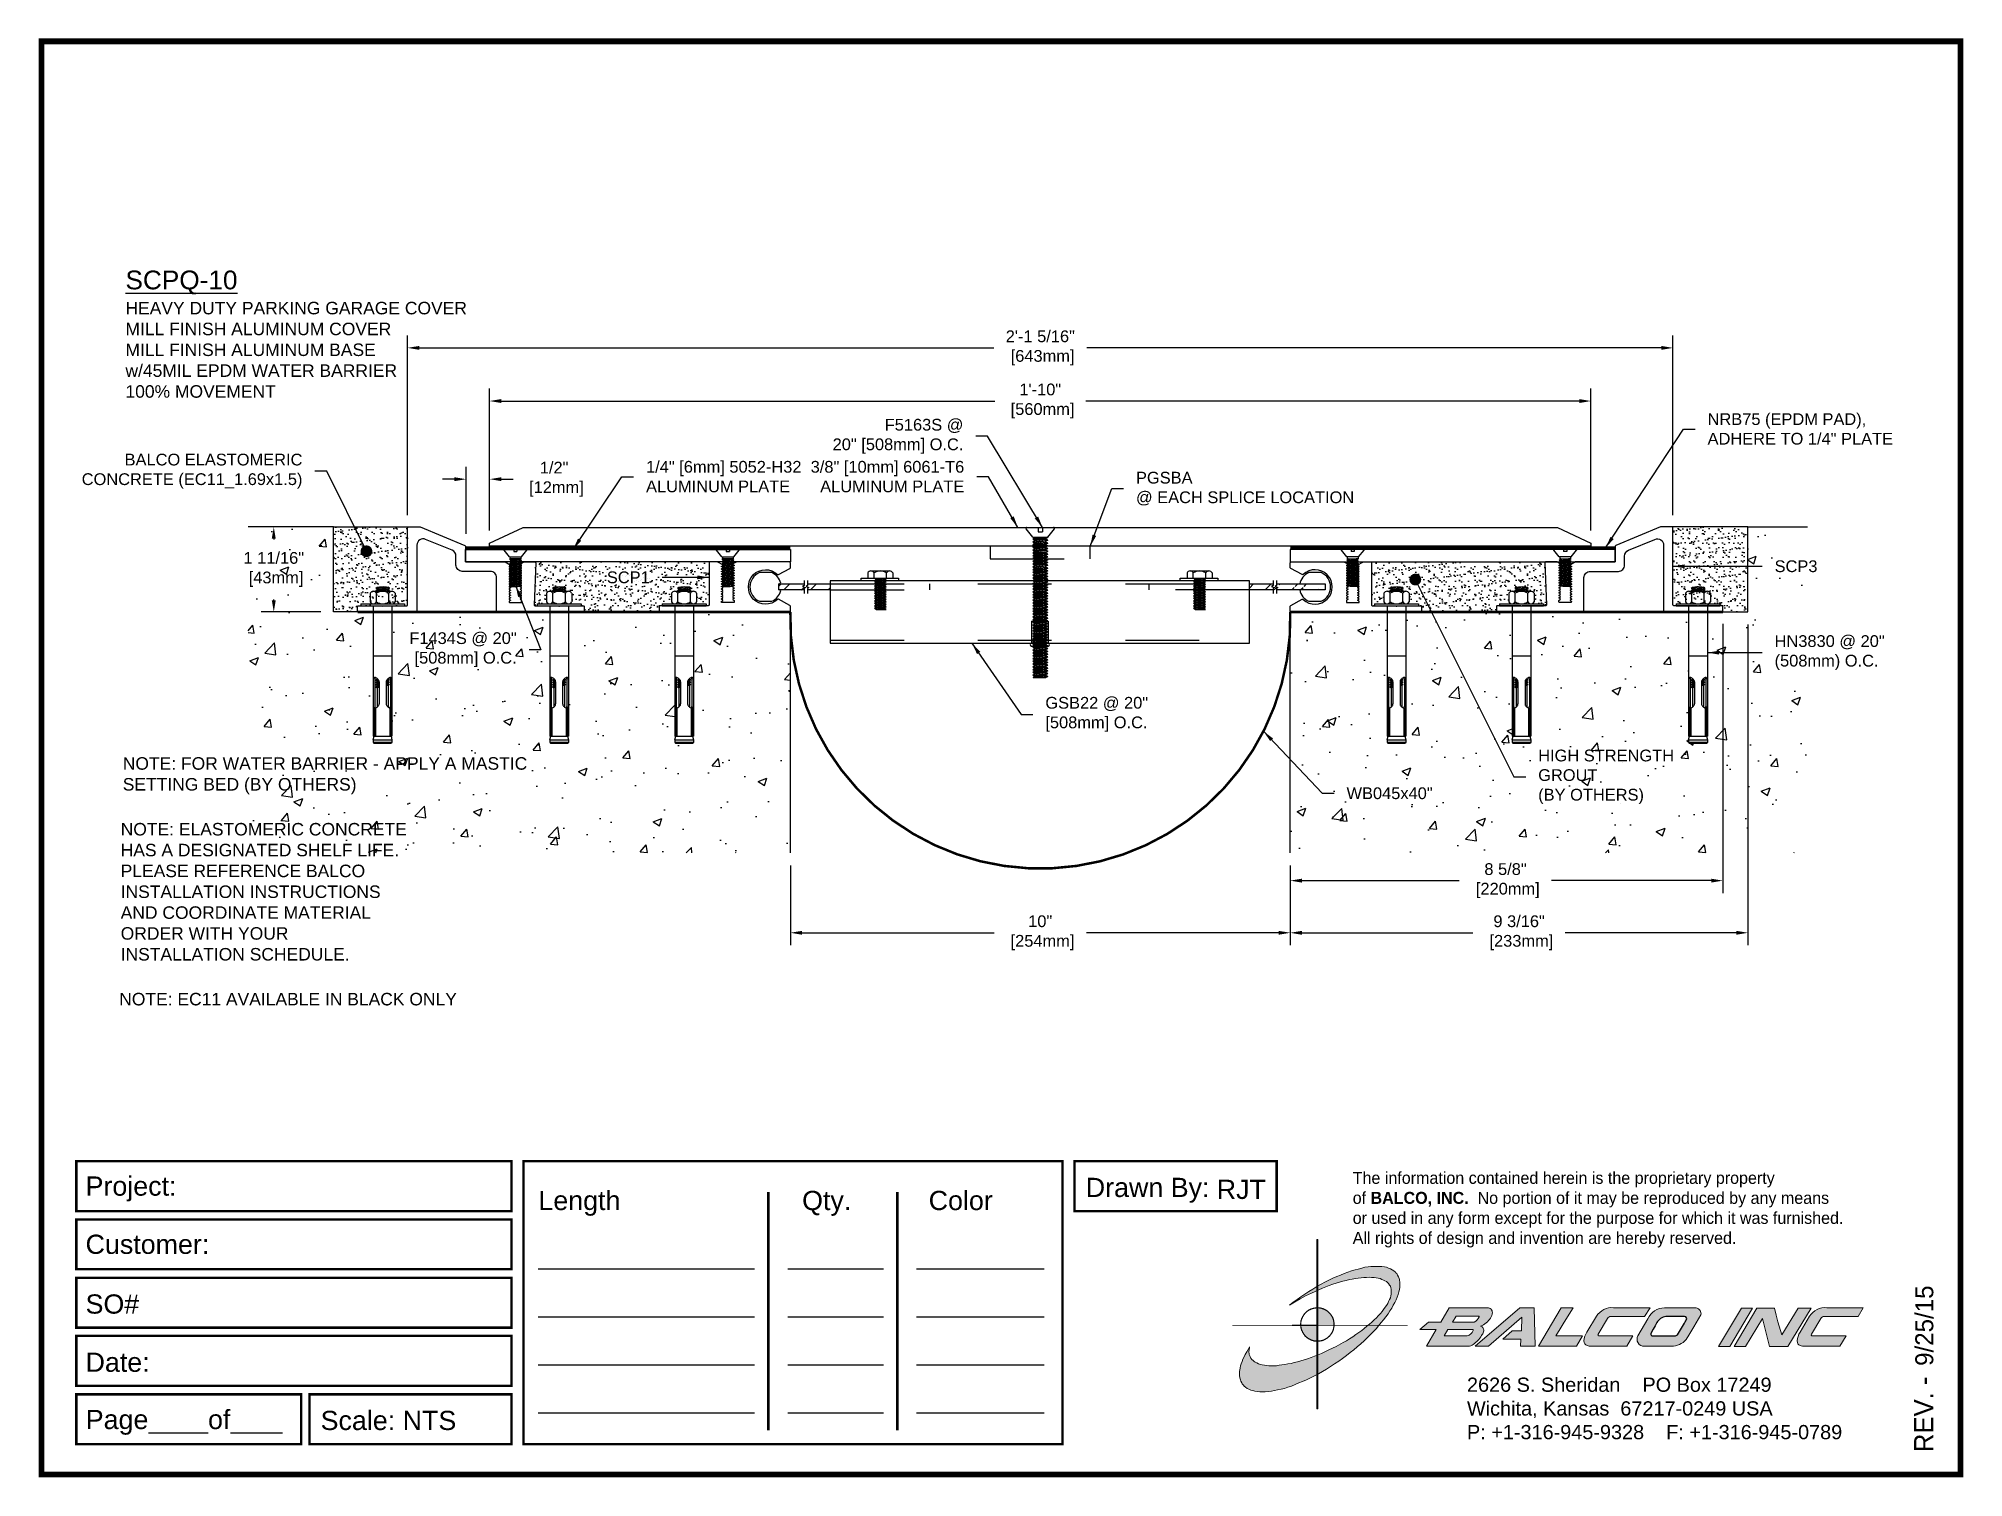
# Paper-space layout 'Detail' of a CAD drawing. Header units: inches. Extents: x 0 to 10, y 0 to 7.5.
# The model-space entities are those that its viewports show. They can reach past a viewport. Long polylines and large blocks are cut down to what shows.
import ezdxf

# ---------------------------------------------------------------- set-up
doc = ezdxf.new("R2010")
doc.units = ezdxf.units.IN
doc.header["$LTSCALE"] = 0.25
doc.header["$MEASUREMENT"] = 0
doc.linetypes.add('HIDDEN', pattern=[0.375, 0.25, -0.125])
for name, color, linetype in [('Anchors', 4, 'Continuous'), ('Border', 7, 'Continuous'), ('Conditions', 1, 'Continuous'), ('Dimensions', 3, 'Continuous'), ('Fillers', 2, 'Continuous'), ('Metals', 7, 'Continuous'), ('Text', 2, 'Continuous')]:
    doc.layers.add(name, color=color, linetype=linetype)
doc.styles.add('ARIAL', font='arial.ttf')
doc.styles.add('Copyright', font='ERASDEMI.TTF')
doc.styles.get("Standard").update_dxf_attribs({"font": 'arial.ttf'})
doc.dimstyles.new('ARIAL', dxfattribs={"dimscale": 2, "dimtxt": 0.1175, "dimasz": 0.1175, "dimexe": 0.125, "dimexo": 0.125, "dimgap": 0.125, "dimtad": 0, "dimtih": 1, "dimtoh": 1, "dimdec": 4, "dimzin": 0, "dimdsep": 46, "dimlunit": 4, "dimtxsty": 'ARIAL', "dimcen": 0.09, "dimadec": 0, "dimazin": 0, "dimtfac": 1, "dimtdec": 4, "dimtofl": 0, "dimtmove": 0, "dimatfit": 3, "dimfxl": 0, "dimfrac": 2, "dimtolj": 1, "dimtzin": 0, "dimarcsym": 0})
pattern_1 = [(45, (8.60465, -43.85655), (-0.265165, 0.265165), []), (45, (8.78143, -43.85655), (-0.265165, 0.265165), [])]

psp = doc.layouts.new('Detail')

# ---------------------------------------------------------------- texts
at = {"insert": (6.843, 1.591), "char_height": 0.0625, "width": 50.295, "attachment_point": 1, "style": 'Copyright'}
psp.add_mtext('The information contained herein is the proprietary property\\Pof {\\fEras Bold ITC|b0|i0|c0|p34;BALCO, INC.}  No portion of it may be reproduced by any means\\Por used in any form except for the purpose for which it was furnished.\\PAll rights of design and invention are hereby reserved.', dxfattribs=at)
at = {"layer": 'Border', "insert": (7.438, 0.52), "char_height": 0.074, "width": 2.3438, "attachment_point": 1, "style": 'ARIAL'}
psp.add_mtext('2626 S. Sheridan    PO Box 17249\\PWichita, Kansas  67217-0249 USA \\PP: +1-316-945-9328    F: +1-316-945-0789', dxfattribs=at)

msp = doc.modelspace()

# ---------------------------------------------------------------- texts
at = {"layer": 'Text', "attachment_point": 1, "style": 'ARIAL'}
for s, insert, char_height, width in [('{\\LSCPQ-10\\P\\H0.6667x;\\lHEAVY DUTY PARKING GARAGE COVER\\PMILL FINISH ALUMINUM COVER\\PMILL FINISH ALUMINUM BASE\\Pw/45MIL EPDM WATER BARRIER\\P100% MOVEMENT}', (-3.11888, 10.99848), 0.375, 7.9038738), ('NOTE: FOR WATER BARRIER - APPLY A MASTIC SETTING BED (BY OTHERS)', (-3.17298, 1.26736), 0.25, 8.6140857), ('NOTE: EC11 AVAILABLE IN BLACK ONLY', (-3.24342, -3.4454), 0.25, 7.7316262)]:
    msp.add_mtext(s, dxfattribs=dict(at, insert=insert, char_height=char_height, width=width))
at = {"layer": 'Text', "char_height": 0.235, "style": 'ARIAL'}
for s, insert, attachment_point in [('NRB75 (EPDM PAD),\\PADHERE TO 1/4" PLATE', (28.52788, 7.83049), 4), ('F5163S @\\P20" [508mm] O.C.', (13.64233, 7.68478), 6), ('BALCO ELASTOMERIC \\PCONCRETE (EC11_1.69x1.5)', (0.42096, 6.98783), 6), ('1/4" [6mm] 5052-H32\\PALUMINUM PLATE', (7.29435, 6.87725), 4), ('3/8" [10mm] 6061-T6\\PALUMINUM PLATE', (13.65956, 6.87725), 6), ('PGSBA\\P@ EACH SPLICE LOCATION', (17.09475, 6.63759), 4), ('SCP3', (29.86817, 5.08473), 4), ('SCP1', (7.3679, 4.86295), 6), ('F1434S @ 20" \\P[508mm] O.C.', (4.70659, 3.41705), 6), ('HN3830 @ 20" \\P(508mm) O.C.', (29.86817, 3.35838), 4), ('GSB22 @ 20" \\P[508mm] O.C.', (15.28165, 2.12423), 4), ('HIGH STRENGTH \\PGROUT\\P(BY OTHERS)', (25.13963, 0.87419), 4), ('WB045x40"', (21.30616, 0.54537), 4)]:
    msp.add_mtext(s, dxfattribs=dict(at, insert=insert, attachment_point=attachment_point))
at = {"layer": 'Text', "insert": (-3.21449, -0.04776), "char_height": 0.25, "width": 5.8343374, "attachment_point": 1}
msp.add_mtext('NOTE: ELASTOMERIC CONCRETE HAS A DESIGNATED SHELF LIFE.\\~ PLEASE REFERENCE BALCO INSTALLATION INSTRUCTIONS AND COORDINATE MATERIAL ORDER WITH YOUR INSTALLATION SCHEDULE.', dxfattribs=at)

# ---------------------------------------------------------------- blocks, each defined once
blk = doc.blocks.new('ACADlogo')
h = blk.add_hatch(color=256)
h.paths.add_polyline_path([(-3.346, 1.223), (-3.351, 1.223), (-3.351, 0.979), (-3.346, 0.982)])
h.paths.add_polyline_path([(-3.346, 0.961), (-3.351, 0.959), (-3.351, 0.868), (-3.346, 0.868)])
h.paths.add_polyline_path([(-3.346, 0.777), (-3.351, 0.777), (-3.351, 0.699), (-3.351, 0.695), (-3.35, 0.695), (-3.346, 0.695)])
h.paths.add_polyline_path([(-3.346, 0.864), (-3.346, 0.868), (-3.35, 0.868), (-3.351, 0.868), (-3.351, 0.777), (-3.346, 0.777), (-3.346, 0.778), (-3.348, 0.778)])
h.paths.add_polyline_path([(-3.346, 0.524), (-3.351, 0.521), (-3.351, 0.342), (-3.346, 0.342)])
h.paths.add_polyline_path([(-3.346, 0.695), (-3.351, 0.695), (-3.351, 0.621), (-3.346, 0.623)])
h.paths.add_polyline_path([(-3.346, 0.623), (-3.351, 0.621), (-3.351, 0.521), (-3.346, 0.524)])
h.paths.add_polyline_path([(-3.346, 0.982), (-3.351, 0.979), (-3.351, 0.959), (-3.346, 0.961)])
h = blk.add_hatch(color=175)
h.paths.add_polyline_path([(-3.518, 0.573), (-3.534, 0.571), (-3.548, 0.569), (-3.562, 0.567), (-3.576, 0.567), (-3.589, 0.566), (-3.602, 0.567), (-3.614, 0.568), (-3.625, 0.569), (-3.636, 0.572), (-3.646, 0.574), (-3.656, 0.577), (-3.664, 0.581), (-3.673, 0.585), (-3.679, 0.589), (-3.685, 0.595), (-3.688, 0.598), (-3.691, 0.6), (-3.695, 0.607), (-3.699, 0.614), (-3.703, 0.621), (-3.704, 0.626), (-3.705, 0.631), (-3.706, 0.637), (-3.706, 0.642), (-3.705, 0.648), (-3.705, 0.653), (-3.703, 0.659), (-3.702, 0.665), (-3.71, 0.652), (-3.717, 0.639), (-3.725, 0.626), (-3.731, 0.613), (-3.737, 0.601), (-3.741, 0.589), (-3.746, 0.577), (-3.749, 0.566), (-3.751, 0.555), (-3.753, 0.544), (-3.754, 0.538), (-3.754, 0.533), (-3.755, 0.523), (-3.754, 0.513), (-3.753, 0.508), (-3.752, 0.503), (-3.75, 0.494), (-3.748, 0.486), (-3.743, 0.477), (-3.74, 0.473), (-3.738, 0.469), (-3.734, 0.465), (-3.73, 0.461), (-3.723, 0.455), (-3.715, 0.449), (-3.706, 0.445), (-3.695, 0.44), (-3.685, 0.437), (-3.674, 0.434), (-3.661, 0.432), (-3.648, 0.431), (-3.634, 0.431), (-3.62, 0.431), (-3.604, 0.433), (-3.588, 0.435), (-3.572, 0.438), (-3.556, 0.441), (-3.538, 0.445), (-3.52, 0.449), (-3.503, 0.456), (-3.483, 0.461), (-3.464, 0.469), (-3.445, 0.477), (-3.426, 0.485), (-3.406, 0.494), (-3.385, 0.503), (-3.364, 0.514), (-3.351, 0.521), (-3.351, 0.621), (-3.364, 0.616), (-3.382, 0.609), (-3.4, 0.603), (-3.418, 0.598), (-3.436, 0.592), (-3.453, 0.587), (-3.47, 0.583), (-3.486, 0.579), (-3.503, 0.576)])
h.paths.add_polyline_path([(-3.215, 0.687), (-3.251, 0.667), (-3.289, 0.649), (-3.327, 0.631), (-3.345, 0.623), (-3.346, 0.623), (-3.346, 0.524), (-3.343, 0.525), (-3.323, 0.537), (-3.302, 0.549), (-3.28, 0.563), (-3.259, 0.577), (-3.238, 0.59), (-3.218, 0.605), (-3.198, 0.62), (-3.179, 0.635), (-3.16, 0.65), (-3.141, 0.665), (-3.123, 0.681), (-3.106, 0.696), (-3.089, 0.712), (-3.074, 0.727), (-3.058, 0.743), (-3.043, 0.759), (-3.03, 0.775), (-3.028, 0.777), (-3.085, 0.777), (-3.091, 0.772), (-3.105, 0.761), (-3.118, 0.75), (-3.134, 0.739), (-3.149, 0.729), (-3.165, 0.718), (-3.182, 0.707), (-3.198, 0.697)])
h.paths.add_polyline_path([(-2.921, 1.009), (-2.922, 1.015), (-2.924, 1.02), (-2.926, 1.029), (-2.931, 1.038), (-2.934, 1.043), (-2.936, 1.047), (-2.94, 1.05), (-2.943, 1.054), (-2.951, 1.06), (-2.959, 1.066), (-2.968, 1.071), (-2.978, 1.075), (-2.989, 1.079), (-3, 1.081), (-3.013, 1.083), (-3.026, 1.084), (-3.04, 1.084), (-3.054, 1.084), (-3.07, 1.083), (-3.085, 1.081), (-3.102, 1.079), (-3.118, 1.075), (-3.136, 1.07), (-3.153, 1.066), (-3.171, 1.06), (-3.191, 1.054), (-3.21, 1.047), (-3.229, 1.039), (-3.248, 1.031), (-3.268, 1.022), (-3.289, 1.012), (-3.31, 1.002), (-3.33, 0.991), (-3.346, 0.982), (-3.346, 0.961), (-3.342, 0.962), (-3.323, 0.971), (-3.305, 0.978), (-3.287, 0.984), (-3.268, 0.991), (-3.251, 0.996), (-3.234, 1.002), (-3.216, 1.007), (-3.199, 1.011), (-3.182, 1.015), (-3.167, 1.018), (-3.15, 1.021), (-3.136, 1.023), (-3.121, 1.025), (-3.107, 1.026), (-3.093, 1.026), (-3.079, 1.027), (-3.067, 1.026), (-3.054, 1.026), (-3.043, 1.025), (-3.032, 1.022), (-3.022, 1.02), (-3.013, 1.016), (-3.004, 1.013), (-2.997, 1.009), (-2.989, 1.005), (-2.983, 0.999), (-2.98, 0.996), (-2.978, 0.994), (-2.973, 0.987), (-2.969, 0.981), (-2.967, 0.973), (-2.965, 0.965), (-2.964, 0.957), (-2.964, 0.949), (-2.964, 0.944), (-2.965, 0.94), (-2.967, 0.93), (-2.969, 0.921), (-2.973, 0.911), (-2.978, 0.901), (-2.983, 0.891), (-2.989, 0.881), (-2.996, 0.871), (-3.004, 0.86), (-3.012, 0.849), (-3.021, 0.838), (-3.032, 0.827), (-3.042, 0.816), (-3.053, 0.805), (-3.065, 0.794), (-3.077, 0.783), (-3.085, 0.777), (-3.028, 0.777), (-3.016, 0.791), (-3.004, 0.806), (-2.992, 0.822), (-2.981, 0.837), (-2.971, 0.852), (-2.962, 0.866), (-2.954, 0.882), (-2.946, 0.896), (-2.939, 0.91), (-2.934, 0.924), (-2.929, 0.938), (-2.926, 0.944), (-2.925, 0.951), (-2.922, 0.963), (-2.92, 0.975), (-2.92, 0.982), (-2.919, 0.987), (-2.92, 0.999), (-2.92, 1.005)])
h.paths.add_polyline_path([(-3.372, 0.966), (-3.393, 0.953), (-3.415, 0.94), (-3.435, 0.925), (-3.455, 0.911), (-3.475, 0.897), (-3.494, 0.882), (-3.468, 0.898), (-3.439, 0.915), (-3.41, 0.93), (-3.396, 0.938), (-3.38, 0.945), (-3.351, 0.959), (-3.351, 0.979)])
h = blk.add_hatch(color=256)
h.paths.add_polyline_path([(-3.268, 0.814), (-3.27, 0.819), (-3.273, 0.824), (-3.276, 0.828), (-3.279, 0.833), (-3.282, 0.837), (-3.286, 0.841), (-3.29, 0.845), (-3.294, 0.849), (-3.298, 0.852), (-3.303, 0.855), (-3.308, 0.858), (-3.313, 0.86), (-3.318, 0.863), (-3.323, 0.864), (-3.328, 0.866), (-3.334, 0.867), (-3.339, 0.868), (-3.345, 0.868), (-3.346, 0.868), (-3.346, 0.777), (-3.335, 0.777), (-3.262, 0.777), (-3.262, 0.781), (-3.262, 0.787), (-3.263, 0.792), (-3.264, 0.798), (-3.265, 0.803), (-3.266, 0.808)])
h.paths.add_polyline_path([(-3.351, 0.777), (-3.436, 0.777), (-3.435, 0.773), (-3.435, 0.768), (-3.434, 0.762), (-3.432, 0.757), (-3.431, 0.752), (-3.428, 0.747), (-3.426, 0.742), (-3.423, 0.737), (-3.42, 0.732), (-3.417, 0.728), (-3.414, 0.723), (-3.41, 0.719), (-3.406, 0.716), (-3.401, 0.712), (-3.397, 0.709), (-3.392, 0.706), (-3.387, 0.704), (-3.382, 0.701), (-3.377, 0.699), (-3.372, 0.698), (-3.367, 0.696), (-3.361, 0.695), (-3.356, 0.695), (-3.351, 0.695)])
h.paths.add_polyline_path([(-3.346, 0.868), (-3.35, 0.868), (-3.351, 0.868), (-3.351, 0.777), (-3.346, 0.777)])
h = blk.add_hatch(color=256)
h.paths.add_polyline_path([(-2.438, 0.844, 0.412988), (-2.461, 0.869), (-2.663, 0.869), (-2.707, 0.794), (-2.771, 0.794), (-2.815, 0.755), (-2.73, 0.755), (-2.781, 0.668), (-2.563, 0.668, 0.107996), (-2.538, 0.677, 0.108939), (-2.494, 0.724, 0.080345), (-2.483, 0.745, 0.419497), (-2.499, 0.773, 0.149928), (-2.447, 0.815, 0.134283)])
h.paths.add_polyline_path([(-2.507, 0.821, -0.209012), (-2.532, 0.794), (-2.538, 0.794), (-2.646, 0.794), (-2.627, 0.825), (-2.51, 0.825, -0.56619)], flags=16)
h.paths.add_polyline_path([(-2.538, 0.75, -0.241309), (-2.569, 0.722), (-2.688, 0.722), (-2.669, 0.755), (-2.541, 0.755, -0.56619)], flags=16)
for points in [[(-2.285, 0.819), (-2.287, 0.748), (-2.335, 0.748), (-2.383, 0.705), (-2.29, 0.705), (-2.292, 0.668), (-2.215, 0.668), (-2.221, 0.869), (-2.295, 0.869), (-2.527, 0.668), (-2.458, 0.668)], [(-2.018, 0.869), (-2.079, 0.869), (-2.198, 0.668), (-2, 0.668), (-1.968, 0.722), (-2.107, 0.722), (-2.085, 0.759), (-2.064, 0.794)], [(-1.617, 0.869), (-1.807, 0.869, 0.270182), (-1.896, 0.825), (-1.946, 0.742, 0.109019), (-1.961, 0.695, 0.340665), (-1.945, 0.672, 0.129907), (-1.923, 0.668), (-1.738, 0.668), (-1.706, 0.722), (-1.878, 0.722), (-1.882, 0.722, -0.601242), (-1.887, 0.731), (-1.838, 0.813, -0.253048), (-1.821, 0.823), (-1.645, 0.823)], [(-1.083, 0.867), (-1.14, 0.867), (-1.261, 0.667), (-1.26, 0.667), (-1.202, 0.667)], [(-0.96, 0.83), (-0.969, 0.867), (-1.061, 0.867), (-1.179, 0.667), (-1.12, 0.667), (-1.031, 0.812), (-0.995, 0.667), (-0.9, 0.667), (-0.778, 0.867), (-0.846, 0.867), (-0.931, 0.727), (-0.951, 0.795)], [(-0.507, 0.869), (-0.697, 0.869, 0.270182), (-0.786, 0.825), (-0.836, 0.742, 0.109019), (-0.85, 0.695, 0.340665), (-0.835, 0.672, 0.129907), (-0.812, 0.668), (-0.628, 0.668), (-0.595, 0.722), (-0.768, 0.722), (-0.772, 0.722, -0.601242), (-0.777, 0.731), (-0.728, 0.813, -0.253048), (-0.71, 0.823), (-0.534, 0.823)], [(-3.346, 0.623), (-3.351, 0.621), (-3.351, 0.521), (-3.346, 0.524)]]:
    blk.add_hatch(color=256).paths.add_polyline_path(points)
h = blk.add_hatch(color=256)
h.paths.add_polyline_path([(-1.377, 0.868), (-1.383, 0.868), (-1.383, 0.868), (-1.44, 0.868), (-1.492, 0.868), (-1.541, 0.868, 0.297712), (-1.628, 0.811), (-1.68, 0.723, 0.585116), (-1.646, 0.668), (-1.506, 0.668, 0.210586), (-1.429, 0.703), (-1.415, 0.726), (-1.389, 0.769), (-1.352, 0.831, 0.4352)])
h.paths.add_polyline_path([(-1.437, 0.823, -0.603783), (-1.428, 0.805), (-1.431, 0.801), (-1.434, 0.796), (-1.438, 0.789), (-1.474, 0.728, -0.229001), (-1.489, 0.722), (-1.494, 0.722), (-1.501, 0.722), (-1.597, 0.722), (-1.604, 0.722, -0.492401), (-1.613, 0.734), (-1.601, 0.757), (-1.591, 0.775), (-1.582, 0.791, -0.238368), (-1.535, 0.823)], flags=16)
for q in [(-3.48, 0.777), (-3.351, 0.642)]:
    blk.add_line((-3.351, 0.777), q)
at = {"color": 7, "lineweight": 0}
for points in [[(-3.351, 1.223), (-3.346, 1.223), (-3.346, 0.342), (-3.351, 0.342), (-3.351, 1.223)], [(-2.292, 0.668), (-2.215, 0.668), (-2.221, 0.869), (-2.295, 0.869), (-2.527, 0.668), (-2.458, 0.668), (-2.285, 0.819), (-2.287, 0.748), (-2.286, 0.748), (-2.335, 0.748), (-2.383, 0.705), (-2.29, 0.705), (-2.292, 0.668), (-2.292, 0.668)], [(-2.198, 0.668), (-2.079, 0.869), (-2.018, 0.869), (-2.064, 0.794), (-2.085, 0.759), (-2.107, 0.722), (-1.968, 0.722), (-2, 0.668), (-2.198, 0.668), (-2.198, 0.668)], [(-1.383, 0.868), (-1.383, 0.868)], [(-1.261, 0.667), (-1.14, 0.867), (-1.083, 0.867), (-1.202, 0.667), (-1.26, 0.667), (-1.261, 0.667), (-1.261, 0.667)], [(-0.9, 0.667), (-0.995, 0.667), (-1.031, 0.812), (-1.12, 0.667), (-1.179, 0.667), (-1.061, 0.867), (-0.969, 0.867), (-0.96, 0.83), (-0.951, 0.795), (-0.931, 0.727), (-0.846, 0.867), (-0.778, 0.867), (-0.9, 0.667), (-0.9, 0.667)]]:
    blk.add_lwpolyline(points, dxfattribs=at)
at = {"color": 175, "lineweight": 0}
blk.add_lwpolyline([(-2.926, 1.029), (-2.924, 1.02), (-2.922, 1.015), (-2.921, 1.009), (-2.92, 1.005), (-2.92, 0.999), (-2.919, 0.987), (-2.92, 0.982), (-2.92, 0.975), (-2.922, 0.963), (-2.925, 0.951), (-2.926, 0.944), (-2.929, 0.938), (-2.934, 0.924), (-2.939, 0.91), (-2.946, 0.896), (-2.954, 0.882), (-2.962, 0.866), (-2.971, 0.852), (-2.981, 0.837), (-2.992, 0.822), (-3.004, 0.806), (-3.016, 0.791), (-3.03, 0.775), (-3.043, 0.759), (-3.058, 0.743), (-3.074, 0.727), (-3.089, 0.712), (-3.106, 0.696), (-3.123, 0.681), (-3.141, 0.665), (-3.16, 0.65), (-3.179, 0.635), (-3.198, 0.62), (-3.218, 0.605), (-3.238, 0.59), (-3.259, 0.577), (-3.28, 0.563), (-3.302, 0.549), (-3.323, 0.537), (-3.343, 0.525), (-3.364, 0.514), (-3.385, 0.503), (-3.406, 0.494), (-3.426, 0.485), (-3.445, 0.477), (-3.464, 0.469), (-3.483, 0.461), (-3.503, 0.456), (-3.52, 0.449), (-3.538, 0.445), (-3.556, 0.441), (-3.572, 0.438), (-3.588, 0.435), (-3.604, 0.433), (-3.62, 0.431), (-3.634, 0.431), (-3.648, 0.431), (-3.661, 0.432), (-3.674, 0.434), (-3.685, 0.437), (-3.695, 0.44), (-3.706, 0.445), (-3.715, 0.449), (-3.723, 0.455), (-3.73, 0.461), (-3.734, 0.465), (-3.738, 0.469), (-3.74, 0.473), (-3.743, 0.477), (-3.748, 0.486), (-3.75, 0.494), (-3.752, 0.503), (-3.753, 0.508), (-3.754, 0.513), (-3.755, 0.523), (-3.754, 0.533), (-3.754, 0.538), (-3.753, 0.544), (-3.751, 0.555), (-3.749, 0.566), (-3.746, 0.577), (-3.741, 0.589), (-3.737, 0.601), (-3.731, 0.613), (-3.725, 0.626), (-3.717, 0.639), (-3.71, 0.652), (-3.702, 0.665), (-3.703, 0.659), (-3.705, 0.653), (-3.705, 0.648), (-3.706, 0.642), (-3.706, 0.637), (-3.705, 0.631), (-3.704, 0.626), (-3.703, 0.621), (-3.699, 0.614), (-3.695, 0.607), (-3.691, 0.6), (-3.688, 0.598), (-3.685, 0.595), (-3.679, 0.589), (-3.673, 0.585), (-3.664, 0.581), (-3.656, 0.577), (-3.646, 0.574), (-3.636, 0.572), (-3.625, 0.569), (-3.614, 0.568), (-3.602, 0.567), (-3.589, 0.566), (-3.576, 0.567), (-3.562, 0.567), (-3.548, 0.569), (-3.534, 0.571), (-3.518, 0.573), (-3.503, 0.576), (-3.486, 0.579), (-3.47, 0.583), (-3.453, 0.587), (-3.436, 0.592), (-3.418, 0.598), (-3.4, 0.603), (-3.382, 0.609), (-3.364, 0.616), (-3.345, 0.623), (-3.327, 0.631), (-3.289, 0.649), (-3.251, 0.667), (-3.215, 0.687), (-3.198, 0.697), (-3.182, 0.707), (-3.165, 0.718), (-3.149, 0.729), (-3.134, 0.739), (-3.118, 0.75), (-3.105, 0.761), (-3.091, 0.772), (-3.077, 0.783), (-3.065, 0.794), (-3.053, 0.805), (-3.042, 0.816), (-3.032, 0.827), (-3.021, 0.838), (-3.012, 0.849), (-3.004, 0.86), (-2.996, 0.871), (-2.989, 0.881), (-2.983, 0.891), (-2.978, 0.901), (-2.973, 0.911), (-2.969, 0.921), (-2.967, 0.93), (-2.965, 0.94), (-2.964, 0.944), (-2.964, 0.949), (-2.964, 0.957), (-2.965, 0.965), (-2.967, 0.973), (-2.969, 0.981), (-2.973, 0.987), (-2.978, 0.994), (-2.98, 0.996), (-2.983, 0.999), (-2.989, 1.005), (-2.997, 1.009), (-3.004, 1.013), (-3.013, 1.016), (-3.022, 1.02), (-3.032, 1.022), (-3.043, 1.025), (-3.054, 1.026), (-3.067, 1.026), (-3.079, 1.027), (-3.093, 1.026), (-3.107, 1.026), (-3.121, 1.025), (-3.136, 1.023), (-3.15, 1.021), (-3.167, 1.018), (-3.182, 1.015), (-3.199, 1.011), (-3.216, 1.007), (-3.234, 1.002), (-3.251, 0.996), (-3.268, 0.991), (-3.287, 0.984), (-3.305, 0.978), (-3.323, 0.971), (-3.342, 0.962), (-3.38, 0.945), (-3.396, 0.938), (-3.41, 0.93), (-3.439, 0.915), (-3.468, 0.898), (-3.494, 0.882), (-3.475, 0.897), (-3.455, 0.911), (-3.435, 0.925), (-3.415, 0.94), (-3.393, 0.953), (-3.372, 0.966), (-3.351, 0.979), (-3.33, 0.991), (-3.31, 1.002), (-3.289, 1.012), (-3.268, 1.022), (-3.248, 1.031), (-3.229, 1.039), (-3.21, 1.047), (-3.191, 1.054), (-3.171, 1.06), (-3.153, 1.066), (-3.136, 1.07), (-3.118, 1.075), (-3.102, 1.079), (-3.085, 1.081), (-3.07, 1.083), (-3.054, 1.084), (-3.04, 1.084), (-3.026, 1.084), (-3.013, 1.083), (-3, 1.081), (-2.989, 1.079), (-2.978, 1.075), (-2.968, 1.071), (-2.959, 1.066), (-2.951, 1.06), (-2.943, 1.054), (-2.94, 1.05), (-2.936, 1.047), (-2.934, 1.043), (-2.931, 1.038), (-2.926, 1.029), (-2.926, 1.029)], dxfattribs=at)
at = {"color": 7, "lineweight": 0, "const_width": 0.0064}
blk.add_lwpolyline([(-3.262, 0.781), (-3.262, 0.787), (-3.263, 0.792), (-3.264, 0.798), (-3.265, 0.803), (-3.266, 0.808), (-3.268, 0.814), (-3.27, 0.819), (-3.273, 0.824), (-3.276, 0.828), (-3.279, 0.833), (-3.282, 0.837), (-3.286, 0.841), (-3.29, 0.845), (-3.294, 0.849), (-3.298, 0.852), (-3.303, 0.855), (-3.308, 0.858), (-3.313, 0.86), (-3.318, 0.863), (-3.323, 0.864), (-3.328, 0.866), (-3.334, 0.867), (-3.339, 0.868), (-3.345, 0.868), (-3.35, 0.868), (-3.356, 0.868), (-3.361, 0.867), (-3.367, 0.866), (-3.372, 0.865), (-3.377, 0.863), (-3.382, 0.862), (-3.387, 0.859), (-3.392, 0.857), (-3.397, 0.854), (-3.401, 0.851), (-3.406, 0.847), (-3.41, 0.843), (-3.414, 0.839), (-3.417, 0.835), (-3.42, 0.831), (-3.423, 0.826), (-3.426, 0.821), (-3.428, 0.816), (-3.431, 0.811), (-3.432, 0.806), (-3.434, 0.801), (-3.435, 0.795), (-3.435, 0.79), (-3.436, 0.784), (-3.436, 0.779), (-3.435, 0.773), (-3.435, 0.768), (-3.434, 0.762), (-3.432, 0.757), (-3.431, 0.752), (-3.428, 0.747), (-3.426, 0.742), (-3.423, 0.737), (-3.42, 0.732), (-3.417, 0.728), (-3.414, 0.723), (-3.41, 0.719), (-3.406, 0.716), (-3.401, 0.712), (-3.397, 0.709), (-3.392, 0.706), (-3.387, 0.704), (-3.382, 0.701), (-3.377, 0.699), (-3.372, 0.698), (-3.367, 0.696), (-3.361, 0.695), (-3.356, 0.695), (-3.35, 0.695), (-3.345, 0.695), (-3.339, 0.695), (-3.334, 0.696), (-3.328, 0.697), (-3.323, 0.698), (-3.318, 0.7), (-3.313, 0.702), (-3.308, 0.705), (-3.303, 0.708), (-3.298, 0.711), (-3.294, 0.714), (-3.29, 0.718), (-3.286, 0.721), (-3.282, 0.726), (-3.279, 0.73), (-3.276, 0.734), (-3.273, 0.739), (-3.27, 0.744), (-3.268, 0.749), (-3.266, 0.754), (-3.265, 0.76), (-3.264, 0.765), (-3.263, 0.77), (-3.262, 0.776), (-3.262, 0.781)], dxfattribs=at)
at = {"color": 7, "lineweight": 0}
for points in [[(-2.447, 0.815, 0.130368), (-2.438, 0.843, 0.448367), (-2.463, 0.869), (-2.663, 0.869), (-2.707, 0.794), (-2.771, 0.794), (-2.815, 0.755), (-2.73, 0.755), (-2.781, 0.668), (-2.563, 0.668, 0.107996), (-2.538, 0.677, 0.108939), (-2.494, 0.724, 0.077395), (-2.484, 0.744, 0.430878), (-2.499, 0.773, 0.149928)], [(-2.507, 0.821, -0.209012), (-2.532, 0.794), (-2.538, 0.794), (-2.646, 0.794), (-2.627, 0.825), (-2.512, 0.825), (-2.509, 0.825, -0.531288)], [(-1.838, 0.813), (-1.887, 0.731, 0.587385), (-1.882, 0.722), (-1.878, 0.722), (-1.706, 0.722), (-1.738, 0.668), (-1.923, 0.668, -0.129907), (-1.945, 0.672, -0.349839), (-1.961, 0.696, -0.107341), (-1.946, 0.742), (-1.896, 0.825, -0.270182), (-1.807, 0.869), (-1.617, 0.869), (-1.645, 0.823), (-1.821, 0.823, 0.252436)], [(-1.68, 0.723, 0.585116), (-1.646, 0.668), (-1.506, 0.668, 0.210586), (-1.429, 0.703), (-1.415, 0.726), (-1.389, 0.769), (-1.352, 0.831, 0.4352), (-1.377, 0.868), (-1.383, 0.868), (-1.383, 0.868), (-1.44, 0.868), (-1.492, 0.868), (-1.541, 0.868, 0.297712), (-1.628, 0.811)], [(-0.728, 0.813), (-0.777, 0.731, 0.587385), (-0.772, 0.722), (-0.768, 0.722), (-0.595, 0.722), (-0.628, 0.668), (-0.812, 0.668, -0.129907), (-0.835, 0.672, -0.349839), (-0.85, 0.696, -0.107341), (-0.836, 0.742), (-0.786, 0.825, -0.270182), (-0.697, 0.869), (-0.507, 0.869), (-0.534, 0.823), (-0.71, 0.823, 0.252436)], [(-2.569, 0.722), (-2.688, 0.722), (-2.669, 0.755), (-2.543, 0.755), (-2.54, 0.755, -0.531288), (-2.538, 0.75, -0.241309)]]:
    blk.add_lwpolyline(points, format="xyb", close=True, dxfattribs=at)
blk.add_lwpolyline([(-1.437, 0.823), (-1.535, 0.823, 0.238368), (-1.582, 0.791), (-1.591, 0.775), (-1.601, 0.757), (-1.613, 0.734, 0.490298), (-1.604, 0.722), (-1.597, 0.722), (-1.501, 0.722), (-1.494, 0.722), (-1.489, 0.722, 0.229001), (-1.474, 0.728), (-1.438, 0.789), (-1.434, 0.796), (-1.431, 0.801), (-1.428, 0.805, 0.603783)], format="xyb", close=True)
blk.add_lwpolyline([(-2.879, 0.777, 0.00455, 0.00455, 0), (-3.791, 0.777, 0.00183, 0.00183, 0), (-3.791, 0.777, 0.00183, 0.00183, 0)], format="xyseb", dxfattribs=at)
blk = doc.blocks.new('Quantity Data')
at = {"layer": 'Border', "color": 253}
for p, q in [((2.755, 1.254), (3.881, 1.254)), ((4.054, 1.254), (4.553, 1.254)), ((4.725, 1.254), (5.389, 1.254)), ((2.755, 1.004), (3.881, 1.004)), ((4.054, 1.004), (4.553, 1.004)), ((4.725, 1.004), (5.389, 1.004)), ((2.755, 0.754), (3.881, 0.754)), ((4.054, 0.754), (4.553, 0.754)), ((4.725, 0.754), (5.389, 0.754)), ((2.755, 0.504), (3.881, 0.504)), ((4.054, 0.504), (4.553, 0.504)), ((4.725, 0.504), (5.389, 0.504))]:
    blk.add_line(p, q, dxfattribs=at)
at = {"layer": 'Border', "const_width": 0.0125}
blk.add_lwpolyline([(5.485, 0.341), (2.678, 0.341), (2.678, 1.813), (5.485, 1.813)], close=True, dxfattribs=at)
for points in [[(3.953, 1.653), (3.953, 0.412)], [(4.625, 1.653), (4.625, 0.412)]]:
    blk.add_lwpolyline(points, dxfattribs=at)
at = {"layer": 'Border', "style": 'ARIAL'}
for s, p in [('Length', (2.756, 1.559)), ('Qty.', (4.129, 1.559)), ('Color', (4.788, 1.559))]:
    blk.add_text(s, height=0.1, dxfattribs=at).set_placement(p)
blk = doc.blocks.new('Drawn By')
at = {"layer": 'Border', "const_width": 0.0125}
blk.add_lwpolyline([(5.38, 1.813), (6.432, 1.813), (6.432, 1.554), (5.38, 1.554)], close=True, dxfattribs=at)
at = {"layer": 'Border', "style": 'ARIAL'}
blk.add_text('Drawn By: ', height=0.1, dxfattribs=at).set_placement((5.438, 1.627))
blk.add_attdef('XXX', (6.12, 1.617), '', height=0.1, dxfattribs=at)
blk = doc.blocks.new('Project Info')
at = {"layer": 'Border', "const_width": 0.0125}
for points in [[(0.182, 1.813), (2.448, 1.813), (2.448, 1.554), (0.182, 1.554)], [(0.182, 1.51), (2.448, 1.51), (2.448, 1.251), (0.182, 1.251)], [(0.182, 1.207), (2.448, 1.207), (2.448, 0.947), (0.182, 0.947)], [(0.182, 0.904), (2.448, 0.904), (2.448, 0.644), (0.182, 0.644)], [(0.182, 0.6), (1.352, 0.6), (1.352, 0.341), (0.182, 0.341)], [(1.396, 0.6), (2.448, 0.6), (2.448, 0.341), (1.396, 0.341)]]:
    blk.add_lwpolyline(points, close=True, dxfattribs=at)
at = {"layer": 'Border', "style": 'ARIAL'}
for s, p in [('Project:', (0.23, 1.634)), ('Customer:', (0.23, 1.331)), ('SO#', (0.23, 1.02)), ('Date:', (0.23, 0.717)), ('Page%%u        %%uof%%u       ', (0.231, 0.419)), ('Scale: NTS', (1.454, 0.414))]:
    blk.add_text(s, height=0.1, dxfattribs=at).set_placement(p)
blk = doc.blocks.new('REV')
at = {"style": 'Copyright'}
blk.add_text('REV. -', height=0.1, rotation=90, dxfattribs=at).set_placement((-0.142, 0.117))
at = {"style": 'Copyright', "flags": 4}
blk.add_attdef('REVISIONDATE', (-0.142, 0.566), '', height=0.0938, rotation=90, dxfattribs=at)
blk = doc.blocks.new('*D0')
at = {"layer": 'Defpoints', "color": 0}
for p in [(27.836, 9.453), (2.525, 5.857), (27.836, 5.857)]:
    blk.add_point(p, dxfattribs=at)
at = {"layer": 'Dimensions', "color": 0, "lineweight": -2}
for p, q in [((2.525, 6.107), (2.525, 9.703)), ((27.836, 6.107), (27.836, 9.703)), ((2.76, 9.453), (14.251, 9.453)), ((27.601, 9.453), (16.11, 9.453))]:
    blk.add_line(p, q, dxfattribs=at)
at = {"layer": 'Dimensions', "color": 0}
for points in [[(2.76, 9.492), (2.76, 9.413), (2.525, 9.453)], [(27.601, 9.492), (27.601, 9.413), (27.836, 9.453)]]:
    blk.add_solid(points, dxfattribs=at)
at = {"layer": 'Dimensions', "color": 0, "insert": (15.181, 9.453), "char_height": 0.235, "attachment_point": 5, "style": 'ARIAL'}
blk.add_mtext('\\A1;2\'-1 5/16"\\P [643mm]', dxfattribs=at)
blk = doc.blocks.new('*D3')
at = {"layer": 'Defpoints', "color": 0}
for p in [(4.165, 8.39), (4.165, 5.549), (26.195, 5.549)]:
    blk.add_point(p, dxfattribs=at)
at = {"layer": 'Dimensions', "color": 0, "lineweight": -2}
for p, q in [((4.165, 5.799), (4.165, 8.64)), ((26.195, 5.799), (26.195, 8.64)), ((4.4, 8.39), (14.268, 8.39)), ((25.96, 8.39), (16.092, 8.39))]:
    blk.add_line(p, q, dxfattribs=at)
at = {"layer": 'Dimensions', "color": 0}
for points in [[(4.4, 8.429), (4.4, 8.35), (4.165, 8.39)], [(25.96, 8.429), (25.96, 8.35), (26.195, 8.39)]]:
    blk.add_solid(points, dxfattribs=at)
at = {"layer": 'Dimensions', "color": 0, "insert": (15.18, 8.39), "char_height": 0.235, "attachment_point": 5, "style": 'ARIAL'}
blk.add_mtext('\\A1;1\'-10"\\P [560mm]', dxfattribs=at)
blk = doc.blocks.new('*D1')
at = {"layer": 'Defpoints', "color": 0}
for p in [(3.696, 6.827), (3.696, 5.487), (4.165, 5.549)]:
    blk.add_point(p, dxfattribs=at)
at = {"layer": 'Dimensions', "color": 0, "lineweight": -2}
for p, q in [((3.696, 5.737), (3.696, 7.077)), ((4.165, 5.799), (4.165, 7.077)), ((3.461, 6.827), (3.226, 6.827)), ((4.4, 6.827), (4.635, 6.827))]:
    blk.add_line(p, q, dxfattribs=at)
at = {"layer": 'Dimensions', "color": 0}
for points in [[(3.461, 6.866), (3.461, 6.788), (3.696, 6.827)], [(4.4, 6.866), (4.4, 6.788), (4.165, 6.827)]]:
    blk.add_solid(points, dxfattribs=at)
at = {"layer": 'Dimensions', "color": 0, "insert": (5.456, 6.827), "char_height": 0.235, "attachment_point": 5, "style": 'ARIAL'}
blk.add_mtext('\\A1;1/2"\\P [12mm]', dxfattribs=at)
blk = doc.blocks.new('*D2')
at = {"layer": 'Defpoints', "color": 0}
for p in [(10.181, -0.646), (20.181, -0.646), (10.181, -2.244)]:
    blk.add_point(p, dxfattribs=at)
at = {"layer": 'Dimensions', "color": 0, "lineweight": -2}
for p, q in [((10.181, -0.896), (10.181, -2.494)), ((20.181, -0.896), (20.181, -2.494)), ((10.416, -2.244), (14.256, -2.244)), ((19.946, -2.244), (16.103, -2.244))]:
    blk.add_line(p, q, dxfattribs=at)
at = {"layer": 'Dimensions', "color": 0}
for points in [[(10.416, -2.205), (10.416, -2.283), (10.181, -2.244)], [(19.946, -2.205), (19.946, -2.283), (20.181, -2.244)]]:
    blk.add_solid(points, dxfattribs=at)
at = {"layer": 'Dimensions', "color": 0, "insert": (15.179, -2.244), "char_height": 0.235, "attachment_point": 5, "style": 'ARIAL'}
blk.add_mtext('\\A1;10"\\P [254mm]', dxfattribs=at)
blk = doc.blocks.new('*D4')
at = {"layer": 'Defpoints', "color": 0}
for p in [(28.835, 4.187), (20.179, -0.646), (28.835, -1.201)]:
    blk.add_point(p, dxfattribs=at)
at = {"layer": 'Dimensions', "color": 0, "lineweight": -2}
for p, q in [((28.835, 3.937), (28.835, -1.451)), ((20.179, -0.896), (20.179, -1.451)), ((20.414, -1.201), (23.562, -1.201)), ((28.6, -1.201), (25.409, -1.201))]:
    blk.add_line(p, q, dxfattribs=at)
at = {"layer": 'Dimensions', "color": 0}
for points in [[(20.414, -1.162), (20.414, -1.24), (20.179, -1.201)], [(28.6, -1.162), (28.6, -1.24), (28.835, -1.201)]]:
    blk.add_solid(points, dxfattribs=at)
at = {"layer": 'Dimensions', "color": 0, "insert": (24.486, -1.201), "char_height": 0.235, "attachment_point": 5, "style": 'ARIAL'}
blk.add_mtext('\\A1;8 5/8"\\P [220mm]', dxfattribs=at)
blk = doc.blocks.new('*D5')
at = {"layer": 'Defpoints', "color": 0}
for p in [(1.04, 5.872), (-0.152, 4.172), (1.04, 4.172)]:
    blk.add_point(p, dxfattribs=at)
at = {"layer": 'Dimensions', "color": 0, "lineweight": -2}
for p, q in [((0.79, 5.872), (-0.402, 5.872)), ((-0.152, 5.637), (-0.152, 5.621)), ((-0.152, 4.407), (-0.152, 4.424)), ((0.79, 4.172), (-0.402, 4.172))]:
    blk.add_line(p, q, dxfattribs=at)
at = {"layer": 'Dimensions', "color": 0}
for points in [[(-0.192, 5.637), (-0.113, 5.637), (-0.152, 5.872)], [(-0.192, 4.407), (-0.113, 4.407), (-0.152, 4.172)]]:
    blk.add_solid(points, dxfattribs=at)
at = {"layer": 'Dimensions', "color": 0, "insert": (-0.152, 5.022), "char_height": 0.235, "attachment_point": 5, "style": 'ARIAL'}
blk.add_mtext('\\A1;1 11/16"\\P [43mm]', dxfattribs=at)
blk = doc.blocks.new('SCP1')
at = {"layer": 'Metals', "linetype": 'Continuous', "flags": 128}
blk.add_lwpolyline([(1.352, 0.377, -0.57735), (1.352, 0.391), (1.371, 0.402, 0.57735), (1.371, 0.416), (1.352, 0.427, -0.57735), (1.352, 0.441), (1.371, 0.452, 0.57735), (1.371, 0.466), (1.352, 0.477, -0.57735), (1.352, 0.491), (1.371, 0.502, 0.57735), (1.371, 0.516), (1.352, 0.527, -0.57735), (1.352, 0.541), (1.371, 0.552, 0.57735), (1.371, 0.566), (1.352, 0.577, -0.57735), (1.352, 0.591), (1.371, 0.602, 0.57735), (1.371, 0.616), (1.352, 0.627, -0.57735), (1.352, 0.641), (1.371, 0.652, 0.57735), (1.371, 0.666), (1.352, 0.677, -0.57735), (1.352, 0.691), (1.371, 0.702, 0.57735), (1.371, 0.716), (1.352, 0.727, -0.57735), (1.352, 0.741), (1.371, 0.752, 0.57735), (1.371, 0.766), (1.352, 0.777, -0.57735), (1.352, 0.791), (1.371, 0.802, 0.57735), (1.371, 0.816), (1.352, 0.827, -0.57735), (1.352, 0.841), (1.371, 0.852, 0.57735), (1.371, 0.866), (1.352, 0.877, -0.57735), (1.352, 0.891), (1.371, 0.902, 0.57735), (1.371, 0.916), (1.352, 0.927, -0.57735), (1.352, 0.941), (1.451, 0.998, -0.131652), (1.458, 1), (1.61, 1, -0.414214), (1.625, 0.985), (1.625, 0.14, 0.414214), (1.64, 0.125), (2.11, 0.125), (2.114, 0.121, 0.414214), (2.136, 0.121), (2.14, 0.125), (2.61, 0.125, -0.414214), (2.625, 0.11), (2.625, 0.015, -0.414214), (2.61, 0), (0.015, 0, -0.414214), (0, 0.015), (0, 0.116, -0.276215), (0.008, 0.129), (0.24, 0.254, -0.324715), (0.257, 0.251, 2.340026), (0.257, 0.749, -0.324715), (0.24, 0.746), (0.008, 0.871, -0.276215), (0, 0.884), (0, 0.985, -0.414214), (0.015, 1), (1.075, 1, -0.131652), (1.082, 0.998), (1.148, 0.96, -0.57735), (1.148, 0.946), (1.129, 0.935, 0.57735), (1.129, 0.921), (1.148, 0.91, -0.57735), (1.148, 0.896), (1.129, 0.885, 0.57735), (1.129, 0.871), (1.148, 0.86, -0.57735), (1.148, 0.846), (1.129, 0.835, 0.57735), (1.129, 0.821), (1.148, 0.81, -0.57735), (1.148, 0.796), (1.129, 0.785, 0.57735), (1.129, 0.771), (1.148, 0.76, -0.57735), (1.148, 0.746), (1.129, 0.735, 0.57735), (1.129, 0.721), (1.148, 0.71, -0.57735), (1.148, 0.696), (1.129, 0.685, 0.57735), (1.129, 0.671), (1.148, 0.66, -0.57735), (1.148, 0.646), (1.129, 0.635, 0.57735), (1.129, 0.621), (1.148, 0.61, -0.57735), (1.148, 0.596), (1.129, 0.585, 0.57735), (1.129, 0.571), (1.148, 0.56, -0.57735), (1.148, 0.546), (1.129, 0.535, 0.57735), (1.129, 0.521), (1.148, 0.51, -0.57735), (1.148, 0.496), (1.129, 0.485, 0.57735), (1.129, 0.471), (1.148, 0.46, -0.57735), (1.148, 0.446), (1.129, 0.435, 0.57735), (1.129, 0.421), (1.148, 0.41, -0.57735), (1.148, 0.396), (1.129, 0.385, 0.57735), (1.129, 0.371), (1.148, 0.36, -0.57735), (1.148, 0.346), (1.129, 0.335, 0.57735), (1.129, 0.321), (1.148, 0.31, -0.57735), (1.148, 0.296), (1.129, 0.285, 0.57735), (1.129, 0.271), (1.148, 0.26, -0.57735), (1.148, 0.246), (1.129, 0.235, 0.267949), (1.125, 0.228), (1.125, 0.188), (1.375, 0.188), (1.375, 0.209, 0.267949), (1.371, 0.216), (1.352, 0.227, -0.57735), (1.352, 0.241), (1.371, 0.252, 0.57735), (1.371, 0.266), (1.352, 0.277, -0.57735), (1.352, 0.291), (1.371, 0.302, 0.57735), (1.371, 0.316), (1.352, 0.327, -0.57735), (1.352, 0.341), (1.371, 0.352, 0.57735), (1.371, 0.366)], format="xyb", close=True, dxfattribs=at)
blk = doc.blocks.new('SCP3')
at = {"layer": 'Metals', "linetype": 'Continuous', "flags": 128}
blk.add_lwpolyline([(-4.02, 0.121), (-4.015, 0.125), (-3.545, 0.125, 0.414214), (-3.53, 0.14), (-3.53, 1.685, -0.414214), (-3.515, 1.7), (-3.28, 1.7), (-2.384, 1.329, -0.303347), (-2.375, 1.315), (-2.375, 1.015, 0.414214), (-2.36, 1), (-1.579, 1), (-1.477, 0.941, -0.57735), (-1.477, 0.927), (-1.496, 0.916, 0.267949), (-1.5, 0.909), (-1.5, 0.906, 0.165641), (-1.497, 0.902), (-1.477, 0.891, -0.57735), (-1.477, 0.877), (-1.496, 0.866, 0.267949), (-1.5, 0.859), (-1.5, 0.856, 0.165641), (-1.497, 0.852), (-1.477, 0.841, -0.57735), (-1.477, 0.827), (-1.496, 0.816, 0.267949), (-1.5, 0.809), (-1.5, 0.806, 0.165641), (-1.497, 0.802), (-1.477, 0.791, -0.57735), (-1.477, 0.777), (-1.496, 0.766, 0.267949), (-1.5, 0.759), (-1.5, 0.756, 0.165641), (-1.497, 0.752), (-1.477, 0.741, -0.57735), (-1.477, 0.727), (-1.496, 0.716, 0.267949), (-1.5, 0.709), (-1.5, 0.706, 0.165641), (-1.497, 0.702), (-1.477, 0.691, -0.57735), (-1.477, 0.677), (-1.496, 0.666, 0.267949), (-1.5, 0.659), (-1.5, 0.656, 0.165641), (-1.497, 0.652), (-1.477, 0.641, -0.57735), (-1.477, 0.627), (-1.496, 0.616, 0.267949), (-1.5, 0.609), (-1.5, 0.606, 0.165641), (-1.497, 0.602), (-1.477, 0.591, -0.57735), (-1.477, 0.577), (-1.496, 0.566, 0.267949), (-1.5, 0.559), (-1.5, 0.556, 0.165641), (-1.497, 0.552), (-1.477, 0.541, -0.57735), (-1.477, 0.527), (-1.496, 0.516, 0.267949), (-1.5, 0.509), (-1.5, 0.506, 0.165641), (-1.497, 0.502), (-1.477, 0.491, -0.57735), (-1.477, 0.477), (-1.496, 0.466, 0.267949), (-1.5, 0.459), (-1.5, 0.456, 0.165641), (-1.497, 0.452), (-1.477, 0.441, -0.57735), (-1.477, 0.427), (-1.496, 0.416, 0.267949), (-1.5, 0.409), (-1.5, 0.406, 0.165641), (-1.497, 0.402), (-1.477, 0.391, -0.57735), (-1.477, 0.377), (-1.496, 0.366, 0.267949), (-1.5, 0.359), (-1.5, 0.356, 0.165641), (-1.497, 0.352), (-1.477, 0.341, -0.57735), (-1.477, 0.327), (-1.496, 0.316, 0.267949), (-1.5, 0.309), (-1.5, 0.306, 0.165641), (-1.497, 0.302), (-1.477, 0.291, -0.57735), (-1.477, 0.277), (-1.496, 0.266, 0.267949), (-1.5, 0.259), (-1.5, 0.256, 0.165641), (-1.497, 0.252), (-1.477, 0.241, -0.57735), (-1.477, 0.227), (-1.496, 0.216, 0.36655), (-1.499, 0.206, 0.49287), (-1.485, 0.187), (-1.265, 0.187, 0.414214), (-1.25, 0.202), (-1.25, 0.23, 0.290884), (-1.255, 0.237), (-1.272, 0.246, -0.57735), (-1.274, 0.26), (-1.253, 0.274, 0.57735), (-1.255, 0.287), (-1.272, 0.296, -0.57735), (-1.274, 0.31), (-1.253, 0.324, 0.57735), (-1.255, 0.337), (-1.272, 0.346, -0.57735), (-1.274, 0.36), (-1.253, 0.374, 0.57735), (-1.255, 0.387), (-1.272, 0.396, -0.57735), (-1.274, 0.41), (-1.253, 0.424, 0.57735), (-1.255, 0.437), (-1.272, 0.446, -0.57735), (-1.274, 0.46), (-1.253, 0.474, 0.57735), (-1.255, 0.487), (-1.272, 0.496, -0.57735), (-1.274, 0.51), (-1.253, 0.524, 0.57735), (-1.255, 0.537), (-1.272, 0.546, -0.57735), (-1.274, 0.56), (-1.253, 0.574, 0.57735), (-1.255, 0.587), (-1.272, 0.596, -0.57735), (-1.274, 0.61), (-1.253, 0.624, 0.57735), (-1.255, 0.637), (-1.272, 0.646, -0.57735), (-1.274, 0.66), (-1.253, 0.674, 0.57735), (-1.255, 0.687), (-1.272, 0.696, -0.57735), (-1.274, 0.71), (-1.253, 0.724, 0.57735), (-1.255, 0.737), (-1.272, 0.746, -0.57735), (-1.274, 0.76), (-1.253, 0.774, 0.57735), (-1.255, 0.787), (-1.272, 0.796, -0.57735), (-1.274, 0.81), (-1.253, 0.824, 0.57735), (-1.255, 0.837), (-1.272, 0.846, -0.57735), (-1.274, 0.86), (-1.253, 0.874, 0.57735), (-1.255, 0.887), (-1.272, 0.896, -0.57735), (-1.274, 0.91), (-1.253, 0.924, 0.57735), (-1.255, 0.937), (-1.272, 0.946, -0.57735), (-1.274, 0.96), (-1.219, 0.997, -0.153359), (-1.211, 1), (-0.984, 1, -0.414214), (-0.969, 0.985), (-1, 0.14, 0.414214), (-0.985, 0.125), (-0.515, 0.125), (-0.511, 0.121, 0.414214), (-0.489, 0.121), (-0.485, 0.125), (-0.015, 0.125, -0.414214), (0, 0.11), (0, 0.015, -0.414214), (-0.015, 0), (-1.735, 0, -0.414214), (-1.75, 0.015), (-1.75, 0.687, 0.414214), (-1.875, 0.812), (-2.438, 0.812, -0.414214), (-2.563, 0.937), (-2.563, 1.116, 0.303347), (-2.64, 1.232), (-3.17, 1.451, 0.534511), (-3.343, 1.336), (-3.343, 0.015, -0.414214), (-3.358, 0), (-4.515, 0, -0.414214), (-4.53, 0.015), (-4.53, 0.11, -0.414214), (-4.515, 0.125), (-4.045, 0.125), (-4.041, 0.121, 0.414209)], format="xyb", close=True, dxfattribs=at)
blk = doc.blocks.new('HN3830S')
for p, q in [((-0.438, 0.037), (0.438, 0.037)), ((-0.438, 0.037), (-0.438, 0)), ((-0.438, 0), (0.438, 0)), ((-0.251, 0.251), (-0.251, 0.074)), ((-0.188, 0.288), (0.188, 0.288)), ((-0.188, 0.037), (0.188, 0.037)), ((-0.135, 0.352), (0.017, 0.375)), ((-0.135, 0.352), (-0.108, 0.368)), ((-0.135, 0.352), (-0.108, 0.335)), ((-0.135, 0.305), (0.135, 0.352)), ((-0.135, 0.305), (-0.108, 0.322)), ((-0.135, 0.305), (-0.108, 0.289)), ((-0.125, 0.074), (-0.125, 0.251)), ((-0.108, 0.368), (0.017, 0.375)), ((0.017, 0.375), (-0.108, 0.335)), ((-0.108, 0.368), (-0.063, 0.375)), ((-0.108, 0.322), (0.108, 0.368)), ((0.108, 0.335), (-0.108, 0.289)), ((-0.108, 0.335), (-0.108, 0.322)), ((-0.108, 0.289), (-0.108, 0.288)), ((-0.063, 0.375), (0.08, 0.375)), ((-0.047, 0.288), (0.108, 0.322)), ((0.036, 0.288), (0.135, 0.305)), ((0.08, 0.375), (0.108, 0.368)), ((0.108, 0.289), (0.105, 0.288)), ((0.135, 0.352), (0.108, 0.368)), ((0.135, 0.352), (0.108, 0.335)), ((0.108, 0.335), (0.108, 0.322)), ((0.135, 0.305), (0.108, 0.322)), ((0.135, 0.305), (0.108, 0.289)), ((0.108, 0.289), (0.108, 0.288)), ((0.125, 0.074), (0.125, 0.251)), ((0.251, 0.251), (0.251, 0.074)), ((0.438, 0.037), (0.438, 0)), ((-0.188, 0), (-0.188, -2.609)), ((0.187, 0), (0.187, -2.609)), ((-0.188, -1), (0.187, -1)), ((-0.158, -1.471), (-0.158, -2.014)), ((-0.135, -1.484), (-0.108, -1.468)), ((-0.135, -1.484), (-0.089, -1.476)), ((-0.135, -1.484), (-0.108, -1.501)), ((-0.135, -1.531), (-0.108, -1.515)), ((-0.135, -1.531), (-0.071, -1.52)), ((-0.135, -1.531), (-0.108, -1.548)), ((-0.108, -1.457), (-0.108, -1.468)), ((-0.108, -1.468), (-0.098, -1.466)), ((-0.078, -1.494), (-0.108, -1.501)), ((-0.108, -1.501), (-0.108, -1.515)), ((-0.108, -1.515), (-0.073, -1.507)), ((-0.071, -1.54), (-0.108, -1.548)), ((-0.071, -1.524), (-0.071, -1.961)), ((0.07, -1.523), (0.108, -1.515)), ((0.07, -1.524), (0.07, -1.961)), ((0.07, -1.542), (0.135, -1.531)), ((0.07, -1.542), (0.135, -1.531)), ((0.108, -1.501), (0.072, -1.509)), ((0.078, -1.494), (0.135, -1.484)), ((0.093, -1.471), (0.108, -1.468)), ((0.108, -1.457), (0.108, -1.468)), ((0.135, -1.484), (0.108, -1.468)), ((0.135, -1.484), (0.108, -1.501)), ((0.108, -1.501), (0.108, -1.515)), ((0.135, -1.531), (0.108, -1.515)), ((0.135, -1.531), (0.108, -1.548)), ((0.157, -1.471), (0.157, -2.014)), ((-0.135, -1.578), (-0.108, -1.562)), ((-0.135, -1.578), (-0.071, -1.567)), ((-0.135, -1.578), (-0.108, -1.595)), ((-0.135, -1.625), (-0.108, -1.608)), ((-0.135, -1.625), (-0.071, -1.614)), ((-0.135, -1.625), (-0.108, -1.641)), ((-0.108, -1.548), (-0.108, -1.562)), ((-0.108, -1.562), (-0.071, -1.553)), ((-0.071, -1.586), (-0.108, -1.595)), ((-0.108, -1.595), (-0.108, -1.608)), ((-0.108, -1.608), (-0.071, -1.6)), ((-0.071, -1.633), (-0.108, -1.641)), ((-0.108, -1.641), (-0.108, -2.028)), ((0.108, -1.548), (0.07, -1.556)), ((0.07, -1.57), (0.108, -1.562)), ((0.07, -1.589), (0.135, -1.578)), ((0.108, -1.595), (0.07, -1.603)), ((0.108, -1.548), (0.108, -1.562)), ((0.135, -1.578), (0.108, -1.562)), ((0.135, -1.578), (0.108, -1.595)), ((0.108, -1.595), (0.108, -2.028)), ((-0.166, -2.047), (-0.166, -2.609)), ((-0.143, -2.047), (-0.143, -2.609)), ((0.143, -2.047), (0.143, -2.609)), ((0.166, -2.047), (0.166, -2.609)), ((-0.188, -2.68), (-0.168, -2.609)), ((-0.188, -2.609), (0.187, -2.609)), ((-0.188, -2.68), (0.187, -2.68)), ((-0.188, -2.68), (-0.188, -2.727)), ((0.168, -2.609), (0.187, -2.68)), ((0.187, -2.68), (0.187, -2.727)), ((-0.188, -2.727), (0.187, -2.727)), ((-0.188, -2.727), (-0.174, -2.75)), ((-0.174, -2.75), (0.174, -2.75)), ((0.187, -2.727), (0.174, -2.75))]:
    blk.add_line(p, q)
for centre, radius, start, end in [((-0.188, 0.216), 0.0717, 29.0208, 150.9792), ((-0.188, 0.109), 0.0717, 209.0208, 330.9792), ((0, 0.056), 0.231, 57.1911, 122.8089), ((0, 0.269), 0.231, 237.1911, 302.8089), ((0.188, 0.216), 0.0717, 29.0208, 150.9792), ((0.188, 0.109), 0.0717, 209.0208, 330.9792), ((-0.135, -1.471), 0.0524, 168.9394, 180), ((-0.159, -1.466), 0.0276, 135, 168.9394), ((-0.159, -1.466), 0.0276, 101.0606, 135), ((-0.155, -1.49), 0.0524, 76.6123, 101.0606), ((-0.105, -1.471), 0.0524, 168.9394, 180), ((-0.129, -1.466), 0.0276, 135, 168.9394), ((-0.129, -1.466), 0.0276, 110.9085, 135), ((-0.161, -1.516), 0.0783, 59.3028, 76.6123), ((-0.179, -1.547), 0.114, 45, 59.3028), ((-0.179, -1.547), 0.114, 30.6972, 45), ((-0.148, -1.528), 0.0783, 13.3877, 30.6972), ((-0.123, -1.522), 0.0524, 358.2993, 13.3877), ((0.123, -1.522), 0.0524, 166.6123, 181.7007), ((0.148, -1.528), 0.0783, 149.3028, 166.6123), ((0.179, -1.547), 0.114, 135, 149.3028), ((0.179, -1.547), 0.114, 120.6972, 135), ((0.161, -1.516), 0.0783, 103.3877, 120.6972), ((0.129, -1.466), 0.0276, 45, 69.0915), ((0.155, -1.49), 0.0524, 78.9394, 103.3877), ((0.129, -1.466), 0.0276, 11.0606, 45), ((0.105, -1.471), 0.0524, 360, 11.0606), ((0.159, -1.466), 0.0276, 45, 78.9394), ((0.159, -1.466), 0.0276, 11.0606, 45), ((0.135, -1.471), 0.0524, 0, 11.0606), ((-0.135, -2.014), 0.0524, 180, 191.0606), ((-0.159, -2.019), 0.0276, 191.0606, 225), ((-0.159, -2.019), 0.0276, 225, 258.9394), ((-0.155, -1.995), 0.0524, 258.9394, 283.3877), ((-0.105, -2.014), 0.0524, 180, 191.0606), ((-0.129, -2.019), 0.0276, 191.0606, 225), ((-0.129, -2.019), 0.0276, 225, 249.0915), ((-0.161, -1.969), 0.0783, 283.3877, 300.6972), ((-0.179, -1.938), 0.114, 300.6972, 315), ((-0.179, -1.938), 0.114, 315, 329.3028), ((-0.148, -1.957), 0.0783, 329.3028, 346.6123), ((-0.123, -1.963), 0.0524, 346.6123, 1.7007), ((0.123, -1.963), 0.0524, 178.2993, 193.3877), ((0.148, -1.957), 0.0783, 193.3877, 210.6972), ((0.179, -1.938), 0.114, 210.6972, 225), ((0.179, -1.938), 0.114, 225, 239.3028), ((0.161, -1.969), 0.0783, 239.3028, 256.6123), ((0.129, -2.019), 0.0276, 290.9085, 315), ((0.155, -1.995), 0.0524, 256.6123, 281.0606), ((0.129, -2.019), 0.0276, 315, 348.9394), ((0.105, -2.014), 0.0524, 348.9394, 0), ((0.159, -2.019), 0.0276, 281.0606, 315), ((0.159, -2.019), 0.0276, 315, 348.9394), ((0.135, -2.014), 0.0524, 348.9394, 360)]:
    blk.add_arc(centre, radius, start, end)
blk = doc.blocks.new('F1434S')
for p, q in [((-0.214, 0), (-0.031, 0)), ((-0.031, 0), (-0.031, -0.05)), ((0.031, 0), (0.031, -0.05)), ((0.031, 0), (0.214, 0)), ((-0.119, -0.155), (-0.226, -0.024)), ((-0.119, -0.155), (0.119, -0.155)), ((-0.119, -0.2), (-0.108, -0.195)), ((-0.119, -0.2), (-0.068, -0.195)), ((-0.119, -0.2), (-0.085, -0.22)), ((-0.119, -0.25), (0.119, -0.225)), ((-0.119, -0.25), (-0.085, -0.23)), ((-0.119, -0.25), (-0.085, -0.27)), ((-0.119, -0.3), (0.119, -0.275)), ((-0.119, -0.3), (-0.085, -0.28)), ((-0.119, -0.3), (-0.085, -0.32)), ((-0.119, -0.35), (0.119, -0.325)), ((-0.119, -0.35), (-0.085, -0.33)), ((-0.119, -0.35), (-0.085, -0.37)), ((-0.119, -0.4), (0.119, -0.375)), ((-0.119, -0.4), (-0.085, -0.38)), ((-0.108, -0.155), (-0.108, -0.195)), ((0.108, -0.195), (-0.108, -0.195)), ((-0.085, -0.22), (0.085, -0.195)), ((-0.085, -0.23), (0.085, -0.205)), ((-0.085, -0.22), (-0.085, -0.23)), ((-0.085, -0.27), (0.085, -0.245)), ((-0.085, -0.28), (0.085, -0.255)), ((-0.085, -0.27), (-0.085, -0.28)), ((-0.085, -0.32), (0.085, -0.295)), ((-0.085, -0.33), (0.085, -0.305)), ((-0.085, -0.32), (-0.085, -0.33)), ((-0.085, -0.37), (0.085, -0.345)), ((-0.085, -0.38), (0.085, -0.355)), ((-0.085, -0.37), (-0.085, -0.38)), ((-0.031, -0.05), (0.031, -0.05)), ((0.108, -0.195), (0.085, -0.205)), ((0.119, -0.225), (0.085, -0.205)), ((0.119, -0.225), (0.085, -0.245)), ((0.085, -0.245), (0.085, -0.255)), ((0.119, -0.275), (0.085, -0.255)), ((0.119, -0.275), (0.085, -0.295)), ((0.085, -0.295), (0.085, -0.305)), ((0.119, -0.325), (0.085, -0.305)), ((0.119, -0.325), (0.085, -0.345)), ((0.085, -0.345), (0.085, -0.355)), ((0.119, -0.375), (0.085, -0.355)), ((0.119, -0.375), (0.085, -0.395)), ((0.108, -0.155), (0.108, -0.195)), ((0.119, -0.155), (0.226, -0.024)), ((-0.119, -0.4), (-0.085, -0.42)), ((-0.119, -0.45), (0.119, -0.425)), ((-0.119, -0.45), (-0.085, -0.43)), ((-0.119, -0.45), (-0.085, -0.47)), ((-0.119, -0.5), (0.119, -0.475)), ((-0.119, -0.5), (-0.085, -0.48)), ((-0.119, -0.5), (-0.085, -0.52)), ((-0.119, -0.55), (0.119, -0.525)), ((-0.119, -0.55), (-0.085, -0.53)), ((-0.119, -0.55), (-0.085, -0.57)), ((-0.119, -0.6), (0.119, -0.575)), ((-0.119, -0.6), (-0.085, -0.58)), ((-0.119, -0.6), (-0.085, -0.62)), ((-0.119, -0.65), (0.119, -0.625)), ((-0.119, -0.65), (-0.085, -0.63)), ((-0.119, -0.65), (-0.085, -0.67)), ((-0.119, -0.7), (0.119, -0.675)), ((-0.119, -0.7), (-0.085, -0.68)), ((-0.119, -0.7), (-0.085, -0.72)), ((-0.11, -0.75), (0.119, -0.725)), ((-0.11, -0.75), (-0.085, -0.73)), ((-0.11, -0.75), (0.048, -0.75)), ((-0.085, -0.42), (0.085, -0.395)), ((-0.085, -0.43), (0.085, -0.405)), ((-0.085, -0.42), (-0.085, -0.43)), ((-0.085, -0.47), (0.085, -0.445)), ((-0.085, -0.48), (0.085, -0.455)), ((-0.085, -0.47), (-0.085, -0.48)), ((-0.085, -0.52), (0.085, -0.495)), ((-0.085, -0.53), (0.085, -0.505)), ((-0.085, -0.52), (-0.085, -0.53)), ((-0.085, -0.57), (0.085, -0.545)), ((-0.085, -0.58), (0.085, -0.555)), ((-0.085, -0.57), (-0.085, -0.58)), ((-0.085, -0.62), (0.085, -0.595)), ((-0.085, -0.63), (0.085, -0.605)), ((-0.085, -0.62), (-0.085, -0.63)), ((-0.085, -0.67), (0.085, -0.645)), ((-0.085, -0.68), (0.085, -0.655)), ((-0.085, -0.67), (-0.085, -0.68)), ((-0.085, -0.72), (0.085, -0.695)), ((-0.085, -0.73), (0.085, -0.705)), ((-0.085, -0.72), (-0.085, -0.73)), ((0.048, -0.75), (0.085, -0.745)), ((0.085, -0.395), (0.085, -0.405)), ((0.119, -0.425), (0.085, -0.405)), ((0.119, -0.425), (0.085, -0.445)), ((0.085, -0.445), (0.085, -0.455)), ((0.119, -0.475), (0.085, -0.455)), ((0.119, -0.475), (0.085, -0.495)), ((0.085, -0.495), (0.085, -0.505)), ((0.119, -0.525), (0.085, -0.505)), ((0.119, -0.525), (0.085, -0.545)), ((0.085, -0.545), (0.085, -0.555)), ((0.119, -0.575), (0.085, -0.555)), ((0.119, -0.575), (0.085, -0.595)), ((0.085, -0.595), (0.085, -0.605)), ((0.119, -0.625), (0.085, -0.605)), ((0.119, -0.625), (0.085, -0.645)), ((0.085, -0.645), (0.085, -0.655)), ((0.119, -0.675), (0.085, -0.655)), ((0.119, -0.675), (0.085, -0.695)), ((0.085, -0.695), (0.085, -0.705)), ((0.119, -0.725), (0.085, -0.705)), ((0.119, -0.725), (0.085, -0.745))]:
    blk.add_line(p, q)
for centre, start, end in [((-0.214, -0.015), 90, 219.032), ((0.214, -0.015), 320.968, 90)]:
    blk.add_arc(centre, 0.015, start, end)
blk = doc.blocks.new('F5163S')
for p, q in [((-0.265, 0.001), (-0.042, 0.001)), ((-0.042, 0.001), (-0.042, -0.084)), ((0.048, 0.001), (0.048, -0.084)), ((0.048, 0.001), (0.27, 0.001)), ((-0.146, -0.193), (-0.279, -0.029)), ((-0.147, -0.227), (0.153, -0.2)), ((-0.147, -0.227), (-0.11, -0.206)), ((-0.147, -0.227), (-0.11, -0.249)), ((-0.147, -0.283), (0.153, -0.255)), ((-0.147, -0.283), (-0.11, -0.262)), ((-0.147, -0.283), (-0.11, -0.304)), ((-0.147, -0.339), (0.153, -0.311)), ((-0.147, -0.339), (-0.11, -0.317)), ((-0.147, -0.339), (-0.11, -0.36)), ((-0.147, -0.394), (0.153, -0.366)), ((-0.147, -0.394), (-0.11, -0.373)), ((-0.146, -0.193), (0.152, -0.193)), ((-0.11, -0.206), (-0.11, -0.193)), ((-0.11, -0.206), (-0.003, -0.193)), ((0.116, -0.221), (-0.11, -0.249)), ((-0.11, -0.262), (0.116, -0.234)), ((-0.11, -0.262), (-0.11, -0.249)), ((0.116, -0.276), (-0.11, -0.304)), ((-0.11, -0.317), (0.116, -0.29)), ((-0.11, -0.317), (-0.11, -0.304)), ((0.116, -0.332), (-0.11, -0.36)), ((-0.11, -0.373), (0.116, -0.345)), ((-0.11, -0.373), (-0.11, -0.36)), ((-0.042, -0.084), (0.048, -0.084)), ((0.153, -0.2), (0.116, -0.221)), ((0.116, -0.234), (0.116, -0.221)), ((0.153, -0.255), (0.116, -0.234)), ((0.153, -0.255), (0.116, -0.276)), ((0.116, -0.29), (0.116, -0.276)), ((0.153, -0.311), (0.116, -0.29)), ((0.153, -0.311), (0.116, -0.332)), ((0.116, -0.345), (0.116, -0.332)), ((0.153, -0.366), (0.116, -0.345)), ((0.153, -0.366), (0.116, -0.388)), ((0.153, -0.2), (0.142, -0.193)), ((0.152, -0.193), (0.285, -0.029)), ((-0.147, -0.394), (-0.11, -0.415)), ((-0.147, -0.45), (0.153, -0.422)), ((-0.147, -0.45), (-0.11, -0.428)), ((-0.147, -0.45), (-0.11, -0.471)), ((-0.147, -0.505), (0.153, -0.477)), ((-0.147, -0.505), (-0.11, -0.484)), ((-0.147, -0.505), (-0.11, -0.526)), ((-0.147, -0.561), (0.153, -0.533)), ((-0.147, -0.561), (-0.11, -0.54)), ((-0.147, -0.561), (-0.11, -0.582)), ((-0.147, -0.616), (0.153, -0.589)), ((-0.147, -0.616), (-0.11, -0.595)), ((-0.147, -0.616), (-0.11, -0.638)), ((-0.147, -0.672), (0.153, -0.644)), ((-0.147, -0.672), (-0.11, -0.651)), ((-0.147, -0.672), (-0.11, -0.693)), ((-0.147, -0.727), (0.153, -0.7)), ((-0.147, -0.727), (-0.11, -0.706)), ((-0.147, -0.727), (-0.11, -0.749)), ((-0.147, -0.783), (0.153, -0.755)), ((-0.147, -0.783), (-0.11, -0.762)), ((0.116, -0.388), (-0.11, -0.415)), ((-0.11, -0.428), (0.116, -0.401)), ((-0.11, -0.428), (-0.11, -0.415)), ((0.116, -0.443), (-0.11, -0.471)), ((-0.11, -0.484), (0.116, -0.456)), ((-0.11, -0.484), (-0.11, -0.471)), ((0.116, -0.499), (-0.11, -0.526)), ((-0.11, -0.54), (0.116, -0.512)), ((-0.11, -0.54), (-0.11, -0.526)), ((0.116, -0.554), (-0.11, -0.582)), ((-0.11, -0.595), (0.116, -0.567)), ((-0.11, -0.595), (-0.11, -0.582)), ((0.116, -0.61), (-0.11, -0.638)), ((-0.11, -0.651), (0.116, -0.623)), ((-0.11, -0.651), (-0.11, -0.638)), ((0.116, -0.665), (-0.11, -0.693)), ((-0.11, -0.706), (0.116, -0.678)), ((-0.11, -0.706), (-0.11, -0.693)), ((0.116, -0.721), (-0.11, -0.749)), ((-0.11, -0.762), (0.116, -0.734)), ((-0.11, -0.762), (-0.11, -0.749)), ((0.116, -0.401), (0.116, -0.388)), ((0.153, -0.422), (0.116, -0.401)), ((0.153, -0.422), (0.116, -0.443)), ((0.116, -0.456), (0.116, -0.443)), ((0.153, -0.477), (0.116, -0.456)), ((0.153, -0.477), (0.116, -0.499)), ((0.116, -0.512), (0.116, -0.499)), ((0.153, -0.533), (0.116, -0.512)), ((0.153, -0.533), (0.116, -0.554)), ((0.116, -0.567), (0.116, -0.554)), ((0.153, -0.589), (0.116, -0.567)), ((0.153, -0.589), (0.116, -0.61)), ((0.116, -0.623), (0.116, -0.61)), ((0.153, -0.644), (0.116, -0.623)), ((0.153, -0.644), (0.116, -0.665)), ((0.116, -0.678), (0.116, -0.665)), ((0.153, -0.7), (0.116, -0.678)), ((0.153, -0.7), (0.116, -0.721)), ((0.116, -0.734), (0.116, -0.721)), ((0.153, -0.755), (0.116, -0.734)), ((0.153, -0.755), (0.116, -0.776)), ((-0.147, -0.783), (-0.11, -0.804)), ((-0.147, -0.839), (0.153, -0.811)), ((-0.147, -0.839), (-0.11, -0.817)), ((-0.147, -0.839), (-0.11, -0.86)), ((-0.147, -0.894), (0.153, -0.866)), ((-0.147, -0.894), (-0.11, -0.873)), ((-0.147, -0.894), (-0.11, -0.915)), ((-0.147, -0.95), (0.153, -0.922)), ((-0.147, -0.95), (-0.11, -0.928)), ((-0.147, -0.95), (-0.11, -0.971)), ((-0.147, -1.005), (0.153, -0.977)), ((-0.147, -1.005), (-0.11, -0.984)), ((-0.147, -1.005), (-0.11, -1.026)), ((-0.147, -1.061), (0.153, -1.033)), ((-0.147, -1.061), (-0.11, -1.04)), ((-0.147, -1.061), (-0.11, -1.082)), ((-0.147, -1.116), (0.153, -1.089)), ((-0.147, -1.116), (-0.11, -1.095)), ((-0.147, -1.116), (-0.11, -1.138)), ((-0.147, -1.172), (0.153, -1.144)), ((-0.147, -1.172), (-0.11, -1.151)), ((0.116, -0.776), (-0.11, -0.804)), ((-0.11, -0.817), (0.116, -0.79)), ((-0.11, -0.817), (-0.11, -0.804)), ((0.116, -0.832), (-0.11, -0.86)), ((-0.11, -0.873), (0.116, -0.845)), ((-0.11, -0.873), (-0.11, -0.86)), ((0.116, -0.888), (-0.11, -0.915)), ((-0.11, -0.928), (0.116, -0.901)), ((-0.11, -0.928), (-0.11, -0.915)), ((0.116, -0.943), (-0.11, -0.971)), ((-0.11, -0.984), (0.116, -0.956)), ((-0.11, -0.984), (-0.11, -0.971)), ((0.116, -0.999), (-0.11, -1.026)), ((-0.11, -1.04), (0.116, -1.012)), ((-0.11, -1.04), (-0.11, -1.026)), ((0.116, -1.054), (-0.11, -1.082)), ((-0.11, -1.095), (0.116, -1.067)), ((-0.11, -1.095), (-0.11, -1.082)), ((0.116, -1.11), (-0.11, -1.138)), ((-0.11, -1.151), (0.116, -1.123)), ((-0.11, -1.151), (-0.11, -1.138)), ((0.116, -0.79), (0.116, -0.776)), ((0.153, -0.811), (0.116, -0.79)), ((0.153, -0.811), (0.116, -0.832)), ((0.116, -0.845), (0.116, -0.832)), ((0.153, -0.866), (0.116, -0.845)), ((0.153, -0.866), (0.116, -0.888)), ((0.116, -0.901), (0.116, -0.888)), ((0.153, -0.922), (0.116, -0.901)), ((0.153, -0.922), (0.116, -0.943)), ((0.116, -0.956), (0.116, -0.943)), ((0.153, -0.977), (0.116, -0.956)), ((0.153, -0.977), (0.116, -0.999)), ((0.116, -1.012), (0.116, -0.999)), ((0.153, -1.033), (0.116, -1.012)), ((0.153, -1.033), (0.116, -1.054)), ((0.116, -1.067), (0.116, -1.054)), ((0.153, -1.089), (0.116, -1.067)), ((0.153, -1.089), (0.116, -1.11)), ((0.116, -1.123), (0.116, -1.11)), ((0.153, -1.144), (0.116, -1.123)), ((0.153, -1.144), (0.116, -1.165)), ((-0.147, -1.172), (-0.11, -1.193)), ((-0.147, -1.227), (0.153, -1.2)), ((-0.147, -1.227), (-0.11, -1.206)), ((-0.147, -1.227), (-0.11, -1.249)), ((-0.147, -1.283), (0.153, -1.255)), ((-0.147, -1.283), (-0.11, -1.262)), ((-0.147, -1.283), (-0.11, -1.304)), ((-0.147, -1.339), (0.153, -1.311)), ((-0.147, -1.339), (-0.11, -1.317)), ((-0.147, -1.339), (-0.11, -1.36)), ((-0.147, -1.394), (0.153, -1.366)), ((-0.147, -1.394), (-0.11, -1.373)), ((-0.147, -1.394), (-0.11, -1.415)), ((-0.147, -1.45), (0.153, -1.422)), ((-0.147, -1.45), (-0.11, -1.428)), ((-0.147, -1.45), (-0.11, -1.471)), ((-0.147, -1.505), (0.153, -1.477)), ((-0.147, -1.505), (-0.11, -1.484)), ((-0.147, -1.505), (-0.11, -1.526)), ((-0.147, -1.561), (0.153, -1.533)), ((-0.147, -1.561), (-0.11, -1.54)), ((0.116, -1.165), (-0.11, -1.193)), ((-0.11, -1.206), (0.116, -1.178)), ((-0.11, -1.206), (-0.11, -1.193)), ((0.116, -1.221), (-0.11, -1.249)), ((-0.11, -1.262), (0.116, -1.234)), ((-0.11, -1.262), (-0.11, -1.249)), ((0.116, -1.276), (-0.11, -1.304)), ((-0.11, -1.317), (0.116, -1.29)), ((-0.11, -1.317), (-0.11, -1.304)), ((0.116, -1.332), (-0.11, -1.36)), ((-0.11, -1.373), (0.116, -1.345)), ((-0.11, -1.373), (-0.11, -1.36)), ((0.116, -1.388), (-0.11, -1.415)), ((-0.11, -1.428), (0.116, -1.401)), ((-0.11, -1.428), (-0.11, -1.415)), ((0.116, -1.443), (-0.11, -1.471)), ((-0.11, -1.484), (0.116, -1.456)), ((-0.11, -1.484), (-0.11, -1.471)), ((0.116, -1.499), (-0.11, -1.526)), ((-0.11, -1.54), (0.116, -1.512)), ((-0.11, -1.54), (-0.11, -1.526)), ((0.116, -1.178), (0.116, -1.165)), ((0.153, -1.2), (0.116, -1.178)), ((0.153, -1.2), (0.116, -1.221)), ((0.116, -1.234), (0.116, -1.221)), ((0.153, -1.255), (0.116, -1.234)), ((0.153, -1.255), (0.116, -1.276)), ((0.116, -1.29), (0.116, -1.276)), ((0.153, -1.311), (0.116, -1.29)), ((0.153, -1.311), (0.116, -1.332)), ((0.116, -1.345), (0.116, -1.332)), ((0.153, -1.366), (0.116, -1.345)), ((0.153, -1.366), (0.116, -1.388)), ((0.116, -1.401), (0.116, -1.388)), ((0.153, -1.422), (0.116, -1.401)), ((0.153, -1.422), (0.116, -1.443)), ((0.116, -1.456), (0.116, -1.443)), ((0.153, -1.477), (0.116, -1.456)), ((0.153, -1.477), (0.116, -1.499)), ((0.116, -1.512), (0.116, -1.499)), ((0.153, -1.533), (0.116, -1.512)), ((0.153, -1.533), (0.116, -1.554)), ((-0.147, -1.561), (-0.11, -1.582)), ((-0.147, -1.616), (0.153, -1.589)), ((-0.147, -1.616), (-0.11, -1.595)), ((-0.147, -1.616), (-0.11, -1.638)), ((-0.147, -1.672), (0.153, -1.644)), ((-0.147, -1.672), (-0.11, -1.651)), ((-0.147, -1.672), (-0.11, -1.693)), ((-0.147, -1.727), (0.153, -1.7)), ((-0.147, -1.727), (-0.11, -1.706)), ((-0.147, -1.727), (-0.11, -1.749)), ((-0.147, -1.783), (0.153, -1.755)), ((-0.147, -1.783), (-0.11, -1.762)), ((-0.147, -1.783), (-0.11, -1.804)), ((-0.147, -1.839), (0.153, -1.811)), ((-0.147, -1.839), (-0.11, -1.817)), ((-0.147, -1.839), (-0.11, -1.86)), ((-0.147, -1.894), (0.153, -1.866)), ((-0.147, -1.894), (-0.11, -1.873)), ((-0.147, -1.894), (-0.11, -1.915)), ((-0.147, -1.95), (0.153, -1.922)), ((0.116, -1.554), (-0.11, -1.582)), ((-0.11, -1.595), (0.116, -1.567)), ((-0.11, -1.595), (-0.11, -1.582)), ((0.116, -1.61), (-0.11, -1.638)), ((-0.11, -1.651), (0.116, -1.623)), ((-0.11, -1.651), (-0.11, -1.638)), ((0.116, -1.665), (-0.11, -1.693)), ((-0.11, -1.706), (0.116, -1.678)), ((-0.11, -1.706), (-0.11, -1.693)), ((0.116, -1.721), (-0.11, -1.749)), ((-0.11, -1.762), (0.116, -1.734)), ((-0.11, -1.762), (-0.11, -1.749)), ((0.116, -1.776), (-0.11, -1.804)), ((-0.11, -1.817), (0.116, -1.79)), ((-0.11, -1.817), (-0.11, -1.804)), ((0.116, -1.832), (-0.11, -1.86)), ((-0.11, -1.873), (0.116, -1.845)), ((-0.11, -1.873), (-0.11, -1.86)), ((0.116, -1.888), (-0.11, -1.915)), ((-0.11, -1.928), (0.116, -1.901)), ((-0.11, -1.928), (-0.11, -1.915)), ((0.116, -1.567), (0.116, -1.554)), ((0.153, -1.589), (0.116, -1.567)), ((0.153, -1.589), (0.116, -1.61)), ((0.116, -1.623), (0.116, -1.61)), ((0.153, -1.644), (0.116, -1.623)), ((0.153, -1.644), (0.116, -1.665)), ((0.116, -1.678), (0.116, -1.665)), ((0.153, -1.7), (0.116, -1.678)), ((0.153, -1.7), (0.116, -1.721)), ((0.116, -1.734), (0.116, -1.721)), ((0.153, -1.755), (0.116, -1.734)), ((0.153, -1.755), (0.116, -1.776)), ((0.116, -1.79), (0.116, -1.776)), ((0.153, -1.811), (0.116, -1.79)), ((0.153, -1.811), (0.116, -1.832)), ((0.116, -1.845), (0.116, -1.832)), ((0.153, -1.866), (0.116, -1.845)), ((0.153, -1.866), (0.116, -1.888)), ((0.116, -1.901), (0.116, -1.888)), ((0.153, -1.922), (0.116, -1.901)), ((0.153, -1.922), (0.116, -1.943)), ((-0.147, -1.95), (-0.11, -1.928)), ((-0.147, -1.95), (-0.11, -1.971)), ((-0.147, -2.005), (0.153, -1.977)), ((-0.147, -2.005), (-0.11, -1.984)), ((-0.147, -2.005), (-0.11, -2.026)), ((-0.147, -2.061), (0.153, -2.033)), ((-0.147, -2.061), (-0.11, -2.04)), ((-0.147, -2.061), (-0.11, -2.082)), ((-0.147, -2.116), (0.153, -2.089)), ((-0.147, -2.116), (-0.11, -2.095)), ((-0.147, -2.116), (-0.11, -2.138)), ((-0.147, -2.172), (0.153, -2.144)), ((-0.147, -2.172), (-0.11, -2.151)), ((-0.147, -2.172), (-0.11, -2.193)), ((-0.147, -2.227), (0.153, -2.2)), ((-0.147, -2.227), (-0.11, -2.206)), ((-0.147, -2.227), (-0.11, -2.249)), ((-0.147, -2.283), (0.153, -2.255)), ((-0.147, -2.283), (-0.11, -2.262)), ((-0.147, -2.283), (-0.11, -2.304)), ((0.116, -1.943), (-0.11, -1.971)), ((-0.11, -1.984), (0.116, -1.956)), ((-0.11, -1.984), (-0.11, -1.971)), ((0.116, -1.999), (-0.11, -2.026)), ((-0.11, -2.04), (0.116, -2.012)), ((-0.11, -2.04), (-0.11, -2.026)), ((0.116, -2.054), (-0.11, -2.082)), ((-0.11, -2.095), (0.116, -2.067)), ((-0.11, -2.095), (-0.11, -2.082)), ((0.116, -2.11), (-0.11, -2.138)), ((-0.11, -2.151), (0.116, -2.123)), ((-0.11, -2.151), (-0.11, -2.138)), ((0.116, -2.165), (-0.11, -2.193)), ((-0.11, -2.206), (0.116, -2.178)), ((-0.11, -2.206), (-0.11, -2.193)), ((0.116, -2.221), (-0.11, -2.249)), ((-0.11, -2.262), (0.116, -2.234)), ((-0.11, -2.262), (-0.11, -2.249)), ((0.116, -2.276), (-0.11, -2.304)), ((-0.11, -2.317), (0.116, -2.29)), ((-0.11, -2.317), (-0.11, -2.304)), ((0.116, -1.956), (0.116, -1.943)), ((0.153, -1.977), (0.116, -1.956)), ((0.153, -1.977), (0.116, -1.999)), ((0.116, -2.012), (0.116, -1.999)), ((0.153, -2.033), (0.116, -2.012)), ((0.153, -2.033), (0.116, -2.054)), ((0.116, -2.067), (0.116, -2.054)), ((0.153, -2.089), (0.116, -2.067)), ((0.153, -2.089), (0.116, -2.11)), ((0.116, -2.123), (0.116, -2.11)), ((0.153, -2.144), (0.116, -2.123)), ((0.153, -2.144), (0.116, -2.165)), ((0.116, -2.178), (0.116, -2.165)), ((0.153, -2.2), (0.116, -2.178)), ((0.153, -2.2), (0.116, -2.221)), ((0.116, -2.234), (0.116, -2.221)), ((0.153, -2.255), (0.116, -2.234)), ((0.153, -2.255), (0.116, -2.276)), ((0.116, -2.29), (0.116, -2.276)), ((0.153, -2.311), (0.116, -2.29)), ((-0.147, -2.339), (0.153, -2.311)), ((-0.147, -2.339), (-0.11, -2.317)), ((-0.147, -2.339), (-0.11, -2.36)), ((-0.147, -2.394), (0.153, -2.366)), ((-0.147, -2.394), (-0.11, -2.373)), ((-0.147, -2.394), (-0.11, -2.415)), ((-0.147, -2.45), (0.153, -2.422)), ((-0.147, -2.45), (-0.11, -2.428)), ((-0.147, -2.45), (-0.11, -2.471)), ((-0.147, -2.505), (0.153, -2.477)), ((-0.147, -2.505), (-0.11, -2.484)), ((-0.147, -2.505), (-0.11, -2.526)), ((-0.147, -2.561), (0.153, -2.533)), ((-0.147, -2.561), (-0.11, -2.54)), ((-0.147, -2.561), (-0.11, -2.582)), ((-0.147, -2.616), (0.153, -2.589)), ((-0.147, -2.616), (-0.11, -2.595)), ((-0.147, -2.616), (-0.11, -2.638)), ((-0.147, -2.672), (0.153, -2.644)), ((-0.147, -2.672), (-0.11, -2.651)), ((-0.147, -2.672), (-0.11, -2.693)), ((0.116, -2.332), (-0.11, -2.36)), ((-0.11, -2.373), (0.116, -2.345)), ((-0.11, -2.373), (-0.11, -2.36)), ((0.116, -2.388), (-0.11, -2.415)), ((-0.11, -2.428), (0.116, -2.401)), ((-0.11, -2.428), (-0.11, -2.415)), ((0.116, -2.443), (-0.11, -2.471)), ((-0.11, -2.484), (0.116, -2.456)), ((-0.11, -2.484), (-0.11, -2.471)), ((0.116, -2.499), (-0.11, -2.526)), ((-0.11, -2.54), (0.116, -2.512)), ((-0.11, -2.54), (-0.11, -2.526)), ((0.116, -2.554), (-0.11, -2.582)), ((-0.11, -2.595), (0.116, -2.567)), ((-0.11, -2.595), (-0.11, -2.582)), ((0.116, -2.61), (-0.11, -2.638)), ((-0.11, -2.651), (0.116, -2.623)), ((-0.11, -2.651), (-0.11, -2.638)), ((0.116, -2.665), (-0.11, -2.693)), ((-0.11, -2.706), (0.116, -2.678)), ((-0.11, -2.706), (-0.11, -2.693)), ((0.153, -2.311), (0.116, -2.332)), ((0.116, -2.345), (0.116, -2.332)), ((0.153, -2.366), (0.116, -2.345)), ((0.153, -2.366), (0.116, -2.388)), ((0.116, -2.401), (0.116, -2.388)), ((0.153, -2.422), (0.116, -2.401)), ((0.153, -2.422), (0.116, -2.443)), ((0.116, -2.456), (0.116, -2.443)), ((0.153, -2.477), (0.116, -2.456)), ((0.153, -2.477), (0.116, -2.499)), ((0.116, -2.512), (0.116, -2.499)), ((0.153, -2.533), (0.116, -2.512)), ((0.153, -2.533), (0.116, -2.554)), ((0.116, -2.567), (0.116, -2.554)), ((0.153, -2.589), (0.116, -2.567)), ((0.153, -2.589), (0.116, -2.61)), ((0.116, -2.623), (0.116, -2.61)), ((0.153, -2.644), (0.116, -2.623)), ((0.153, -2.644), (0.116, -2.665)), ((0.116, -2.678), (0.116, -2.665)), ((0.153, -2.7), (0.116, -2.678)), ((-0.147, -2.727), (0.153, -2.7)), ((-0.147, -2.727), (-0.11, -2.706)), ((-0.147, -2.727), (-0.11, -2.749)), ((-0.147, -2.783), (0.153, -2.755)), ((-0.147, -2.783), (-0.11, -2.762)), ((-0.147, -2.783), (-0.11, -2.804)), ((-0.147, -2.839), (0.153, -2.811)), ((-0.147, -2.839), (-0.11, -2.817)), ((-0.147, -2.839), (-0.11, -2.86)), ((-0.147, -2.894), (0.153, -2.866)), ((-0.147, -2.894), (-0.11, -2.873)), ((-0.147, -2.894), (-0.11, -2.915)), ((-0.147, -2.95), (0.153, -2.922)), ((-0.147, -2.95), (-0.11, -2.928)), ((-0.147, -2.95), (-0.11, -2.971)), ((-0.136, -2.999), (-0.11, -2.984)), ((-0.136, -2.999), (0.116, -2.999)), ((0.116, -2.721), (-0.11, -2.749)), ((-0.11, -2.762), (0.116, -2.734)), ((-0.11, -2.762), (-0.11, -2.749)), ((0.116, -2.776), (-0.11, -2.804)), ((-0.11, -2.817), (0.116, -2.79)), ((-0.11, -2.817), (-0.11, -2.804)), ((0.116, -2.832), (-0.11, -2.86)), ((-0.11, -2.873), (0.116, -2.845)), ((-0.11, -2.873), (-0.11, -2.86)), ((0.116, -2.888), (-0.11, -2.915)), ((-0.11, -2.928), (0.116, -2.901)), ((-0.11, -2.928), (-0.11, -2.915)), ((0.116, -2.943), (-0.11, -2.971)), ((-0.11, -2.984), (0.116, -2.956)), ((-0.11, -2.984), (-0.11, -2.971)), ((-0.079, -2.999), (0.153, -2.977)), ((0.153, -2.7), (0.116, -2.721)), ((0.116, -2.734), (0.116, -2.721)), ((0.153, -2.755), (0.116, -2.734)), ((0.153, -2.755), (0.116, -2.776)), ((0.116, -2.79), (0.116, -2.776)), ((0.153, -2.811), (0.116, -2.79)), ((0.153, -2.811), (0.116, -2.832)), ((0.116, -2.845), (0.116, -2.832)), ((0.153, -2.866), (0.116, -2.845)), ((0.153, -2.866), (0.116, -2.888)), ((0.116, -2.901), (0.116, -2.888)), ((0.153, -2.922), (0.116, -2.901)), ((0.153, -2.922), (0.116, -2.943)), ((0.116, -2.956), (0.116, -2.943)), ((0.153, -2.977), (0.116, -2.956)), ((0.153, -2.977), (0.116, -2.999))]:
    blk.add_line(p, q)
for centre, start, end in [((-0.265, -0.018), 90, 219.032), ((0.27, -0.018), 320.968, 90)]:
    blk.add_arc(centre, 0.0187, start, end)
for p in [(-0.11, -0.206), (-0.11, -0.262), (-0.11, -0.317), (-0.11, -0.373), (-0.11, -0.428), (-0.11, -0.484), (-0.11, -0.54), (-0.11, -0.595), (-0.11, -0.651), (-0.11, -0.706), (-0.11, -0.762), (-0.11, -0.817), (-0.11, -0.873), (-0.11, -0.928), (-0.11, -0.984), (-0.11, -1.04), (-0.11, -1.095), (-0.11, -1.151), (-0.11, -1.206), (-0.11, -1.262), (-0.11, -1.317), (-0.11, -1.373), (-0.11, -1.428), (-0.11, -1.484), (-0.11, -1.54), (-0.11, -1.595), (-0.11, -1.651), (-0.11, -1.706), (-0.11, -1.762), (-0.11, -1.817), (-0.11, -1.873), (-0.11, -1.928), (-0.11, -1.984), (-0.11, -2.04), (-0.11, -2.095), (-0.11, -2.151), (-0.11, -2.206), (-0.11, -2.262), (-0.11, -2.317), (-0.11, -2.373), (-0.11, -2.428), (-0.11, -2.484), (-0.11, -2.54), (-0.11, -2.595), (-0.11, -2.651), (-0.11, -2.706), (-0.11, -2.762), (-0.11, -2.817), (-0.11, -2.873), (-0.11, -2.928), (-0.11, -2.984)]:
    blk.add_point(p)
blk = doc.blocks.new('*D23')
at = {"layer": 'Defpoints', "color": 0}
for p in [(29.336, 4.172), (20.179, -0.646), (29.336, -2.244)]:
    blk.add_point(p, dxfattribs=at)
at = {"layer": 'Dimensions', "color": 0, "lineweight": -2}
for p, q in [((29.336, 3.922), (29.336, -2.494)), ((20.179, -0.896), (20.179, -2.494)), ((20.414, -2.244), (23.834, -2.244)), ((29.101, -2.244), (25.681, -2.244))]:
    blk.add_line(p, q, dxfattribs=at)
at = {"layer": 'Dimensions', "color": 0}
for points in [[(20.414, -2.205), (20.414, -2.283), (20.179, -2.244)], [(29.101, -2.205), (29.101, -2.283), (29.336, -2.244)]]:
    blk.add_solid(points, dxfattribs=at)
at = {"layer": 'Dimensions', "color": 0, "insert": (24.758, -2.244), "char_height": 0.235, "attachment_point": 5, "style": 'ARIAL'}
blk.add_mtext('\\A1;9 3/16"\\P [233mm]', dxfattribs=at)
blk = doc.blocks.new('H1458S')
for p, q in [((-0.25, 0.104), (-0.25, 0)), ((-0.25, 0), (0.25, 0)), ((-0.188, 0.144), (0.187, 0.144)), ((-0.125, 0), (-0.125, 0.104)), ((-0.119, 0), (-0.085, -0.02)), ((-0.085, -0.02), (0.048, 0)), ((0.125, 0), (0.125, 0.104)), ((0.25, 0.104), (0.25, 0)), ((-0.119, -0.05), (0.119, -0.025)), ((-0.119, -0.05), (-0.085, -0.03)), ((-0.119, -0.05), (-0.085, -0.07)), ((-0.119, -0.1), (0.119, -0.075)), ((-0.119, -0.1), (-0.085, -0.08)), ((-0.119, -0.1), (-0.085, -0.12)), ((-0.119, -0.15), (0.119, -0.125)), ((-0.119, -0.15), (-0.085, -0.13)), ((-0.119, -0.15), (-0.085, -0.17)), ((-0.119, -0.2), (0.119, -0.175)), ((-0.119, -0.2), (-0.085, -0.18)), ((-0.119, -0.2), (-0.085, -0.22)), ((-0.119, -0.25), (0.119, -0.225)), ((-0.119, -0.25), (-0.085, -0.23)), ((-0.119, -0.25), (-0.085, -0.27)), ((-0.119, -0.3), (0.119, -0.275)), ((-0.119, -0.3), (-0.085, -0.28)), ((-0.119, -0.3), (-0.085, -0.32)), ((-0.119, -0.35), (0.119, -0.325)), ((-0.119, -0.35), (-0.085, -0.33)), ((-0.119, -0.35), (-0.085, -0.37)), ((-0.119, -0.4), (0.119, -0.375)), ((-0.119, -0.4), (-0.085, -0.38)), ((-0.085, -0.03), (0.085, -0.005)), ((-0.085, -0.02), (-0.085, -0.03)), ((-0.085, -0.07), (0.085, -0.045)), ((-0.085, -0.08), (0.085, -0.055)), ((-0.085, -0.07), (-0.085, -0.08)), ((-0.085, -0.12), (0.085, -0.095)), ((-0.085, -0.13), (0.085, -0.105)), ((-0.085, -0.12), (-0.085, -0.13)), ((-0.085, -0.17), (0.085, -0.145)), ((-0.085, -0.18), (0.085, -0.155)), ((-0.085, -0.17), (-0.085, -0.18)), ((-0.085, -0.22), (0.085, -0.195)), ((-0.085, -0.23), (0.085, -0.205)), ((-0.085, -0.22), (-0.085, -0.23)), ((-0.085, -0.27), (0.085, -0.245)), ((-0.085, -0.28), (0.085, -0.255)), ((-0.085, -0.27), (-0.085, -0.28)), ((-0.085, -0.32), (0.085, -0.295)), ((-0.085, -0.33), (0.085, -0.305)), ((-0.085, -0.32), (-0.085, -0.33)), ((-0.085, -0.37), (0.085, -0.345)), ((-0.085, -0.38), (0.085, -0.355)), ((-0.085, -0.37), (-0.085, -0.38)), ((0.094, 0), (0.085, -0.005)), ((0.119, -0.025), (0.085, -0.005)), ((0.119, -0.025), (0.085, -0.045)), ((0.085, -0.045), (0.085, -0.055)), ((0.119, -0.075), (0.085, -0.055)), ((0.119, -0.075), (0.085, -0.095)), ((0.085, -0.095), (0.085, -0.105)), ((0.119, -0.125), (0.085, -0.105)), ((0.119, -0.125), (0.085, -0.145)), ((0.085, -0.145), (0.085, -0.155)), ((0.119, -0.175), (0.085, -0.155)), ((0.119, -0.175), (0.085, -0.195)), ((0.085, -0.195), (0.085, -0.205)), ((0.119, -0.225), (0.085, -0.205)), ((0.119, -0.225), (0.085, -0.245)), ((0.085, -0.245), (0.085, -0.255)), ((0.119, -0.275), (0.085, -0.255)), ((0.119, -0.275), (0.085, -0.295)), ((0.085, -0.295), (0.085, -0.305)), ((0.119, -0.325), (0.085, -0.305)), ((0.119, -0.325), (0.085, -0.345)), ((0.085, -0.345), (0.085, -0.355)), ((0.119, -0.375), (0.085, -0.355)), ((0.119, -0.375), (0.085, -0.395)), ((-0.119, -0.4), (-0.085, -0.42)), ((-0.119, -0.45), (0.119, -0.425)), ((-0.119, -0.45), (-0.085, -0.43)), ((-0.119, -0.45), (-0.085, -0.47)), ((-0.119, -0.5), (0.119, -0.475)), ((-0.119, -0.5), (-0.085, -0.48)), ((-0.119, -0.5), (-0.085, -0.52)), ((-0.119, -0.55), (0.119, -0.525)), ((-0.119, -0.55), (-0.085, -0.53)), ((-0.119, -0.55), (-0.085, -0.57)), ((-0.119, -0.6), (0.119, -0.575)), ((-0.119, -0.6), (-0.085, -0.58)), ((-0.119, -0.6), (-0.085, -0.62)), ((-0.085, -0.42), (0.085, -0.395)), ((-0.085, -0.43), (0.085, -0.405)), ((-0.085, -0.42), (-0.085, -0.43)), ((-0.085, -0.47), (0.085, -0.445)), ((-0.085, -0.48), (0.085, -0.455)), ((-0.085, -0.47), (-0.085, -0.48)), ((-0.085, -0.52), (0.085, -0.495)), ((-0.085, -0.53), (0.085, -0.505)), ((-0.085, -0.52), (-0.085, -0.53)), ((-0.085, -0.57), (0.085, -0.545)), ((-0.085, -0.58), (0.085, -0.555)), ((-0.085, -0.57), (-0.085, -0.58)), ((-0.085, -0.62), (0.085, -0.595)), ((-0.085, -0.62), (-0.085, -0.625)), ((-0.085, -0.625), (0.119, -0.625)), ((-0.048, -0.625), (0.085, -0.605)), ((0.085, -0.395), (0.085, -0.405)), ((0.119, -0.425), (0.085, -0.405)), ((0.119, -0.425), (0.085, -0.445)), ((0.085, -0.445), (0.085, -0.455)), ((0.119, -0.475), (0.085, -0.455)), ((0.119, -0.475), (0.085, -0.495)), ((0.085, -0.495), (0.085, -0.505)), ((0.119, -0.525), (0.085, -0.505)), ((0.119, -0.525), (0.085, -0.545)), ((0.085, -0.545), (0.085, -0.555)), ((0.119, -0.575), (0.085, -0.555)), ((0.119, -0.575), (0.085, -0.595)), ((0.085, -0.595), (0.085, -0.605)), ((0.119, -0.625), (0.085, -0.605))]:
    blk.add_line(p, q)
for centre, radius, start, end in [((-0.188, 0.075), 0.0688, 24.7615, 155.2385), ((0, -0.071), 0.215, 54.5107, 125.4893), ((0.187, 0.075), 0.0688, 24.7615, 155.2385)]:
    blk.add_arc(centre, radius, start, end)
blk = doc.blocks.new('RIVNUT')
for p, q in [((-0.143, 0.381), (-0.143, -0.063)), ((-0.143, 0.381), (0.189, 0.381)), ((0.189, 0.381), (0.189, -0.063)), ((-0.144, -0.119), (0.191, -0.119)), ((-0.143, -0.063), (0.189, -0.063))]:
    blk.add_line(p, q)
for centre, start, end in [((-0.143, -0.091), 90, 267.037), ((0.189, -0.091), 272.963, 90)]:
    blk.add_arc(centre, 0.028, start, end)
blk = doc.blocks.new('*U25')
at = {"layer": 'Anchors'}
h = blk.add_hatch(dxfattribs=at)
h.set_pattern_fill('ANSI32', color=256)
h.set_pattern_definition(pattern_1)
edge = h.paths.add_edge_path()
edge.add_line((0.769, -0.06), (0.263, -0.06))
edge.add_line((0.263, -0.06), (0.263, 0.06))
edge.add_line((0.263, 0.06), (0.769, 0.06))
h = blk.add_hatch(dxfattribs=at)
h.set_pattern_fill('ANSI32', color=256)
h.set_pattern_definition(pattern_1)
edge = h.paths.add_edge_path()
edge.add_line((0.839, 0.06), (1.294, 0.06))
edge.add_line((1.294, 0.06), (1.294, -0.06))
edge.add_line((1.294, -0.06), (0.839, -0.06))
h = blk.add_hatch(dxfattribs=at)
h.set_pattern_fill('ANSI32', color=256)
h.set_pattern_definition([(45, (1.96867, -43.85655), (-0.265165, 0.265165), []), (45, (2.14544, -43.85655), (-0.265165, 0.265165), [])])
edge = h.paths.add_edge_path()
edge.add_line((10.15, -0.06), (9.677, -0.06))
edge.add_line((9.677, -0.06), (9.677, 0.06))
edge.add_line((9.677, 0.06), (10.15, 0.06))
edge.add_line((11.195, -0.06), (10.22, -0.06))
edge.add_line((10.22, 0.06), (11.195, 0.06))
for points in [[(0.304, -0.074), (0.263, -0.06), (0.263, 0.06), (0.304, 0.074, 0.233897), (0.125, 0.286), (-0.125, 0.286, 0.654654), (-0.125, -0.286), (0.125, -0.286, 0.233897)], [(11.195, -0.06), (10.683, -0.06, 0.246328), (10.865, -0.286), (11.115, -0.286, 0.654654), (11.115, 0.286), (10.865, 0.286, 0.246328), (10.683, 0.06), (11.195, 0.06)]]:
    blk.add_lwpolyline(points, format="xyb", close=True, dxfattribs=at)
for points in [[(0.769, -0.06), (0.263, -0.06), (0.263, 0.06), (0.769, 0.06)], [(0.769, 0.13), (0.769, 0.03), (0.741, 0.011), (0.798, -0.011), (0.769, -0.03), (0.769, -0.13)], [(0.839, 0.13), (0.839, 0.03), (0.811, 0.011), (0.868, -0.011), (0.839, -0.03), (0.839, -0.13)], [(0.839, 0.06), (1.294, 0.06), (1.294, -0.06), (0.839, -0.06)], [(10.15, -0.06), (9.677, -0.06), (9.677, 0.06), (10.15, 0.06)], [(10.15, 0.13), (10.15, 0.03), (10.121, 0.011), (10.179, -0.011), (10.15, -0.03), (10.15, -0.13)], [(10.22, 0.13), (10.22, 0.03), (10.191, 0.011), (10.249, -0.011), (10.22, -0.03), (10.22, -0.13)], [(10.22, 0.06), (11.195, 0.06)], [(11.195, -0.06), (10.22, -0.06)]]:
    blk.add_lwpolyline(points, dxfattribs=at)
at = {"layer": 'Anchors', "linetype": 'HIDDEN'}
for points in [[(1.294, -0.06), (3.285, -0.06), (3.285, 0.06)], [(9.677, -0.06), (7.673, -0.06), (7.673, 0.06)]]:
    blk.add_lwpolyline(points, dxfattribs=at)
at = {"layer": 'Metals', "linetype": 'HIDDEN'}
for p, q in [((1.294, 0.06), (9.677, 0.06)), ((1.294, -1.066), (9.677, -1.066))]:
    blk.add_line(p, q, dxfattribs=at)
at = {"layer": 'Metals'}
for points in [[(1.294, -1.127), (9.677, -1.127), (9.677, 0.122), (1.294, 0.122)], [(1.909, 0.122), (1.909, 0.175), (2.659, 0.175), (2.659, 0.122)], [(8.295, 0.122), (8.295, 0.175), (9.045, 0.175), (9.045, 0.122)]]:
    blk.add_lwpolyline(points, close=True, dxfattribs=at)
at = {"layer": 'Anchors'}
for p in [(2.294, 0.175), (8.68, 0.175)]:
    blk.add_blockref('H1458S', p, dxfattribs=at)
at = {"layer": 'Metals'}
blk.add_blockref('RIVNUT', (5.462, -1.064), dxfattribs=at)

# ---------------------------------------------------------------- dimensions: what is measured, and where the dimension line sits
at = {"layer": 'Dimensions'}
for base, p1, p2, picture, middle in [((27.83605, 9.45262), (2.52539, 5.85723), (27.83605, 5.85723), '*D0', (15.18072, 9.45262)), ((4.16531, 8.38952), (26.19472, 5.54856), (4.16531, 5.54946), '*D3', (15.18001, 8.38952)), ((3.69564, 6.82714), (4.16531, 5.54946), (3.69564, 5.48721), '*D1', (5.45638, 6.82714)), ((29.33605, -2.2439), (20.17931, -0.64561), (29.33605, 4.17223), '*D23', (24.75768, -2.2439)), ((10.18072, -2.2439), (20.18072, -0.64561), (10.18072, -0.64561), '*D2', (15.17931, -2.2439))]:
    dim = msp.add_linear_dim(base=base, p1=p1, p2=p2, dimstyle='ARIAL', override={"dimpost": '\\X'}, dxfattribs=at)
    dim.commit()
    dim.dimension.update_dxf_attribs({"geometry": picture, "text_midpoint": middle, "dimtype": 160})
for base, p1, p2, angle, picture, middle in [((-0.15246, 4.17223), (1.04039, 5.87223), (1.04039, 4.17223), 90, '*D5', (-0.15246, 5.02223)), ((28.83464, -1.20087), (20.17931, -0.64561), (28.83464, 4.18723), 180, '*D4', (24.48584, -1.20087))]:
    dim = msp.add_linear_dim(base=base, p1=p1, p2=p2, angle=angle, dimstyle='ARIAL', override={"dimpost": '\\X'}, dxfattribs=at)
    dim.commit()
    dim.dimension.update_dxf_attribs({"geometry": picture, "text_midpoint": middle, "dimtype": 160})

# ---------------------------------------------------------------- hatches: boundary and pattern name
at = {"layer": 'Conditions'}
h = msp.add_hatch(dxfattribs=at)
h.set_pattern_fill('AR-CONC', color=256, scale=0.25, style=0)
h.paths.add_polyline_path([(10.18072, 3.91254, -0.01298241), (10.18072, 4.17223), (8.24322, 4.17223), (8.24322, 1.68786), (8.2239, 1.68786), (8.24322, 1.61698), (8.24322, 1.57048), (8.22979, 1.54723), (7.88164, 1.54723), (7.86822, 1.57048), (7.86822, 1.61698), (7.88753, 1.68786), (7.86822, 1.68786), (7.86822, 4.17223), (5.74322, 4.17223), (5.74322, 1.68786), (5.7239, 1.68786), (5.74322, 1.61698), (5.74322, 1.57048), (5.72979, 1.54723), (5.38164, 1.54723), (5.36822, 1.57048), (5.36822, 1.61698), (5.38753, 1.68786), (5.36822, 1.68786), (5.36822, 4.17223), (2.21289, 4.17223), (2.21289, 1.68786), (2.19357, 1.68786), (2.21289, 1.61698), (2.21289, 1.57048), (2.19946, 1.54723), (1.85131, 1.54723), (1.83789, 1.57048), (1.83789, 1.61698), (1.8572, 1.68786), (1.83789, 1.68786), (1.83789, 4.17223), (1.52539, 4.17223), (1.04039, 4.17223), (1.04039, 5.87223), (-0.66528, 5.87223), (-0.66528, -0.64561), (10.18072, -0.64561)])
h.paths.add_polyline_path([(-0.79157, 5.42942), (0.48666, 5.42942), (0.48666, 4.61504), (-0.79157, 4.61504)], flags=9)
h.paths.add_polyline_path([(2.54294, 3.826), (4.76534, 3.826), (4.76534, 3.00809), (2.54294, 3.00809)], flags=24)
h = msp.add_hatch(dxfattribs=at)
h.set_pattern_fill('AR-SAND', color=256, scale=0.1, style=0)
h.set_pattern_definition([(37.5, (-1.5, 0), (-0.0062993, 0.1926824), [0, -0.152, 0, -0.17, 0, -0.1625]), (7.5, (-1.5, 0), (0.176978, 0.282215), [0, -0.082, 0, -0.137, 0, -0.0525]), (327.5, (-1.623, 0), (0.311414, 0.000566), [0, -0.05, 0, -0.18, 0, -0.235]), (317.5, (-1.623, 0), (0.300613, 0.087768), [0, -0.025, 0, -0.118, 0, -0.135])])
h.paths.add_polyline_path([(2.52539, 5.85723, -0.41421356), (2.54039, 5.87223), (1.04039, 5.87223), (1.04039, 4.17223), (1.54039, 4.17223, -0.41421356), (1.52539, 4.18723), (1.52539, 4.28223, -0.41421356), (1.54039, 4.29723), (1.86864, 4.29723), (1.86864, 4.32276, 0.7784635), (1.89017, 4.32625), (1.89596, 4.39246, -0.41056306), (1.92864, 4.42473), (1.9982, 4.42473), (2.00214, 4.37973), (2.04864, 4.37973), (2.05257, 4.42473), (2.12214, 4.42473, -0.41056306), (2.15481, 4.39246), (2.1606, 4.32625, 0.7784635), (2.18214, 4.32276), (2.18214, 4.29723), (2.51039, 4.29723, 0.41421356), (2.52539, 4.31223)])
h = msp.add_hatch(dxfattribs=at)
h.set_pattern_fill('AR-CONC', color=256, scale=0.25, style=0)
h.paths.add_polyline_path([(30.52671, 5.87223), (29.33605, 5.87223), (29.33605, 4.17223), (28.52355, 4.17223), (28.52355, 1.68786), (28.50423, 1.68786), (28.52355, 1.61698), (28.52355, 1.57048), (28.51012, 1.54723), (28.16197, 1.54723), (28.14855, 1.57048), (28.14855, 1.61698), (28.16786, 1.68786), (28.14855, 1.68786), (28.14855, 4.17223), (24.99322, 4.17223), (24.99322, 1.68786), (24.9739, 1.68786), (24.99322, 1.61698), (24.99322, 1.57048), (24.97979, 1.54723), (24.63164, 1.54723), (24.61822, 1.57048), (24.61822, 1.61698), (24.63753, 1.68786), (24.61822, 1.68786), (24.61822, 4.17223), (22.49322, 4.17223), (22.49322, 1.68786), (22.4739, 1.68786), (22.49322, 1.61698), (22.49322, 1.57048), (22.47979, 1.54723), (22.13164, 1.54723), (22.11822, 1.57048), (22.11822, 1.61698), (22.13753, 1.68786), (22.11822, 1.68786), (22.11822, 4.17223), (20.18072, 4.17223, -0.01298241), (20.18072, 3.91254), (20.18072, -0.64561), (30.52671, -0.64561)])
h.paths.add_polyline_path([(21.94998, -0.41957), (30.12648, -0.41957), (30.12648, -1.2936), (21.94998, -1.2936)], flags=9)
h.paths.add_polyline_path([(21.24741, 0.72418), (23.06794, 0.72418), (23.06794, 0.36656), (21.24741, 0.36656)], flags=24)
h.paths.add_polyline_path([(27.4821, 1.28499), (31.56093, 1.28499), (31.56093, 0.46339), (27.4821, 0.46339)], flags=9)
h.paths.add_polyline_path([(29.80942, 3.76926), (32.08713, 3.76926), (32.08713, 2.94751), (29.80942, 2.94751)], flags=9)
h.paths.add_polyline_path([(29.80942, 5.26507), (30.75487, 5.26507), (30.75487, 4.90439), (29.80942, 4.90439)], flags=9)
h = msp.add_hatch(dxfattribs=at)
h.set_pattern_fill('AR-SAND', color=256, scale=0.1, style=0)
h.set_pattern_definition([(37.5, (5.5, 0), (-0.0062993, 0.1926824), [0, -0.152, 0, -0.17, 0, -0.1625]), (7.5, (5.5, 0), (0.1769777, 0.2822146), [0, -0.082, 0, -0.137, 0, -0.0525]), (327.5, (5.377, 0), (0.3114142, 0.0005659), [0, -0.05, 0, -0.18, 0, -0.235]), (317.5, (5.377, 0), (0.3006127, 0.0877676), [0, -0.025, 0, -0.118, 0, -0.135])])
h.paths.add_polyline_path([(29.33605, 5.87223), (27.82105, 5.87223, -0.41421356), (27.83605, 5.85723), (27.83605, 4.31223, 0.41421356), (27.85105, 4.29723), (28.1793, 4.29723), (28.1793, 4.32276, 0.7784635), (28.20083, 4.32625), (28.20662, 4.39246, -0.41056306), (28.2393, 4.42473), (28.30886, 4.42473), (28.3128, 4.37973), (28.3593, 4.37973), (28.36323, 4.42473), (28.4328, 4.42473, -0.41056306), (28.46547, 4.39246), (28.47126, 4.32625, 0.7784635), (28.4928, 4.32276), (28.4928, 4.29723), (28.82105, 4.29723, -0.41421356), (28.83605, 4.28223), (28.83605, 4.18723, -0.41421356), (28.82105, 4.17223), (29.33605, 4.17223)])
h = msp.add_hatch(dxfattribs=at)
h.set_pattern_fill('AR-SAND', color=256, scale=0.1, style=0)
h.set_pattern_definition([(142.5, (30.36003, 0), (0.0062993, 0.1926824), [0, -0.152, 0, -0.17, 0, -0.1625]), (172.5, (30.36003, 0), (-0.1769777, 0.2822146), [0, -0.082, 0, -0.137, 0, -0.0525]), (212.5, (30.48303, 0), (-0.3114142, 0.0005659), [0, -0.05, 0, -0.18, 0, -0.235]), (222.5, (30.48303, 0), (-0.3006127, 0.0877676), [0, -0.025, 0, -0.118, 0, -0.135])])
h.paths.add_polyline_path([(5.66231, 4.66567), (5.61739, 4.67223), (5.47481, 4.67223), (5.44631, 4.66567), (5.41931, 4.64917), (5.44631, 4.63267), (5.44631, 4.61879), (5.41931, 4.60229), (5.44631, 4.58579), (5.44631, 4.58511), (5.36623, 4.58511, 0.27253357), (5.30353, 4.5482), (5.30353, 4.37165, 0.27253357), (5.36623, 4.33473), (5.11681, 4.33473), (5.11681, 4.29723), (5.06931, 4.29723, -0.41421356), (5.05431, 4.31223), (5.08552, 5.15612, 0.43603695), (5.07056, 5.17223), (8.56931, 5.17223, 0.41421356), (8.55431, 5.15723), (8.55431, 4.31223, -0.41421356), (8.53931, 4.29723), (8.49181, 4.29723), (8.49181, 4.33473), (8.2424, 4.33473, 0.27253357), (8.30509, 4.37165), (8.30509, 4.5482, 0.27253357), (8.2424, 4.58511), (8.16546, 4.58511), (8.16231, 4.58579), (8.18931, 4.60229), (8.16231, 4.61879), (8.16231, 4.63267), (8.18931, 4.64917), (8.16231, 4.66567), (8.11739, 4.67223), (7.97481, 4.67223), (7.94631, 4.66567), (7.91931, 4.64917), (7.94631, 4.63267), (7.94631, 4.61879), (7.91931, 4.60229), (7.94631, 4.58579), (7.94631, 4.58511), (7.86623, 4.58511, 0.27253357), (7.80353, 4.5482), (7.80353, 4.37165, 0.27253357), (7.86623, 4.33473), (7.61681, 4.33473), (7.61681, 4.29723), (7.56931, 4.29723, 0.41421356), (7.55431, 4.28223), (7.55431, 4.18723, 0.41421356), (7.56931, 4.17223), (6.03931, 4.17223, 0.41421356), (6.05431, 4.18723), (6.05431, 4.28223, 0.41421356), (6.03931, 4.29723), (5.99181, 4.29723), (5.99181, 4.33473), (5.7424, 4.33473, 0.27253357), (5.80509, 4.37165), (5.80509, 4.5482, 0.27253357), (5.7424, 4.58511), (5.66546, 4.58511), (5.66231, 4.58579), (5.68931, 4.60229), (5.66231, 4.61879), (5.66231, 4.63267), (5.68931, 4.64917)])
h = msp.add_hatch(dxfattribs=at)
h.set_pattern_fill('AR-SAND', color=256, scale=0.1, style=0)
h.paths.add_polyline_path([(24.69772, 4.66567), (24.74264, 4.67223), (24.88522, 4.67223), (24.91372, 4.66567), (24.94072, 4.64917), (24.91372, 4.63267), (24.91372, 4.61879), (24.94072, 4.60229), (24.91372, 4.58579), (24.91372, 4.58511), (24.9938, 4.58511, -0.27253357), (25.0565, 4.5482), (25.0565, 4.37165, -0.27253357), (24.9938, 4.33473), (25.24322, 4.33473), (25.24322, 4.29723), (25.29072, 4.29723, 0.41421356), (25.30572, 4.31223), (25.27451, 5.15612, -0.43603695), (25.28947, 5.17223), (21.79072, 5.17223, -0.41421356), (21.80572, 5.15723), (21.80572, 4.31223, 0.41421356), (21.82072, 4.29723), (21.86822, 4.29723), (21.86822, 4.33473), (22.11763, 4.33473, -0.27253357), (22.05493, 4.37165), (22.05493, 4.5482, -0.27253357), (22.11763, 4.58511), (22.19457, 4.58511), (22.19772, 4.58579), (22.17072, 4.60229), (22.19772, 4.61879), (22.19772, 4.63267), (22.17072, 4.64917), (22.19772, 4.66567), (22.24264, 4.67223), (22.38522, 4.67223), (22.41372, 4.66567), (22.44072, 4.64917), (22.41372, 4.63267), (22.41372, 4.61879), (22.44072, 4.60229), (22.41372, 4.58579), (22.41372, 4.58511), (22.4938, 4.58511, -0.27253357), (22.5565, 4.5482), (22.5565, 4.37165, -0.27253357), (22.4938, 4.33473), (22.74322, 4.33473), (22.74322, 4.29723), (22.79072, 4.29723, -0.41421356), (22.80572, 4.28223), (22.80572, 4.18723, -0.41421356), (22.79072, 4.17223), (24.32072, 4.17223, -0.41421356), (24.30572, 4.18723), (24.30572, 4.28223, -0.41421356), (24.32072, 4.29723), (24.36822, 4.29723), (24.36822, 4.33473), (24.61763, 4.33473, -0.27253357), (24.55493, 4.37165), (24.55493, 4.5482, -0.27253357), (24.61763, 4.58511), (24.69457, 4.58511), (24.69772, 4.58579), (24.67072, 4.60229), (24.69772, 4.61879), (24.69772, 4.63267), (24.67072, 4.64917)])

# ---------------------------------------------------------------- linework, layer by layer
at = {"linetype": 'HIDDEN'}
msp.add_lwpolyline([(14.18001, 5.4863), (14.18001, 5.2363), (16.18001, 5.2363), (16.18001, 5.4863)], dxfattribs=at)
at = {"layer": 'Conditions'}
for p, q in [((1.04039, 5.87223), (2.54039, 5.87223)), ((29.33605, 5.87223), (27.82105, 5.87223))]:
    msp.add_line(p, q, dxfattribs=at)
for points in [[(10.18072, -0.64561), (10.18072, 4.17223), (1.04039, 4.17223), (1.04039, 5.87223), (-0.66528, 5.87223)], [(20.18072, -0.64561), (20.18072, 4.17223), (29.33605, 4.17223), (29.33605, 5.87223), (30.52671, 5.87223)]]:
    msp.add_lwpolyline(points, dxfattribs=at)
at = {"layer": 'Fillers', "const_width": 0.065}
for points in [[(3.68072, 5.45427), (10.18072, 5.45427)], [(26.68072, 5.45427), (20.18072, 5.45427)]]:
    msp.add_lwpolyline(points, dxfattribs=at)
at = {"layer": 'Fillers', "const_width": 0.05}
msp.add_lwpolyline([(28.83605, 4.17223), (20.18072, 4.17223, -1.02630634), (10.18072, 4.17223), (1.52539, 4.17223)], format="xyb", dxfattribs=at)
at = {"layer": 'Metals'}
for points in [[(4.836, 5.8613), (25.52403, 5.8613), (26.19472, 5.54856), (26.19472, 5.4863), (4.16531, 5.4863), (4.16531, 5.54856)], [(10.18072, 5.17223), (3.68072, 5.17223), (3.68072, 5.42223), (10.18072, 5.42223)], [(20.18072, 5.17223), (26.68072, 5.17223), (26.68072, 5.42223), (20.18072, 5.42223)]]:
    msp.add_lwpolyline(points, close=True, dxfattribs=at)

# ---------------------------------------------------------------- block references
for name, p in [('SCP3', (6.05572, 4.17223)), ('SCP1', (20.18072, 4.17223)), ('*U25', (9.68572, 4.67223))]:
    msp.add_blockref(name, p)
at = {"xscale": -1}
for name, p in [('SCP3', (24.30572, 4.17223)), ('SCP1', (10.18072, 4.17223))]:
    msp.add_blockref(name, p, dxfattribs=at)
at = {"layer": 'Anchors'}
for name, p in [('F5163S', (15.17702, 5.86024)), ('F1434S', (4.68072, 5.43103)), ('F1434S', (8.93072, 5.43103)), ('HN3830S', (2.02539, 4.29723)), ('HN3830S', (5.55572, 4.29723)), ('HN3830S', (8.05572, 4.29723)), ('HN3830S', (22.30572, 4.29723)), ('HN3830S', (24.80572, 4.29723)), ('HN3830S', (28.33605, 4.29723))]:
    msp.add_blockref(name, p, dxfattribs=at)
at = {"layer": 'Anchors', "xscale": -1}
for p in [(21.42931, 5.43103), (25.67931, 5.43103)]:
    msp.add_blockref('F1434S', p, dxfattribs=at)

msp.set_redraw_order([(e.dxf.handle, doc.entitydb.next_handle()) for e in msp.query("TEXT MTEXT ATTDEF DIMENSION ARC_DIMENSION")])  # texts and dimensions are drawn at this point

# ---------------------------------------------------------------- leaders
at = {"layer": 'Text', "annotation_type": 0, "has_hookline": 1}
for points, override, hookline_direction, text_width in [([(26.48867, 5.45517), (28.04288, 7.83049), (28.27788, 7.83049)], {"dimgap": 0.125, "dimtad": 0}, 0, 3.69299), ([(1.70186, 5.38484), (0.90596, 6.98783), (0.67096, 6.98783)], {"dimgap": 0.125, "dimtad": 0, "dimldrblk": 'Dot'}, 1, 4.38709), ([(5.83548, 5.42314), (6.80935, 6.87725), (7.04435, 6.87725)], {"dimgap": 0.125, "dimtad": 0}, 0, 3.05612), ([(14.73227, 5.8613), (14.14456, 6.87725), (13.90956, 6.87725)], {"dimgap": 0.125, "dimtad": 0}, 1, 3.04378), ([(16.18001, 5.4863), (16.60975, 6.63759), (16.84475, 6.63759)], {"dimgap": 0.125, "dimtad": 0}, 0, 4.32025), ([(27.83605, 5.08473), (29.61817, 5.08473)], {"dimgap": 0.125, "dimtad": 0}, 0, 0.82795), ([(4.68528, 4.70166), (5.19159, 3.41705), (4.95659, 3.41705)], {"dimgap": 0.125, "dimtad": 0}, 1, 2.1049), ([(8.55431, 4.86295), (7.6179, 4.86295)], {"dimgap": 0.125, "dimtad": 0}, 1, 0.78259), ([(22.6818, 4.8197), (24.65463, 0.87419), (24.88963, 0.87419)], {"dimgap": 0.125, "dimtad": 0, "dimldrblk": 'Dot'}, 0, 2.66483), ([(13.81358, 3.54478), (14.79665, 2.12423), (15.03165, 2.12423)], {"dimgap": 0.125, "dimtad": 0}, 0, 2.02299), ([(28.52355, 3.35838), (29.61817, 3.35838)], {"dimgap": 0.125, "dimtad": 0}, 0, 2.1602), ([(19.64484, 1.78662), (20.82116, 0.54537), (21.05616, 0.54537)], {"dimgap": 0.125, "dimtad": 0}, 0, 1.70303)]:
    msp.add_leader(points, dimstyle='ARIAL', override=override, dxfattribs=dict(at, hookline_direction=hookline_direction, text_width=text_width))
at = {"layer": 'Text'}
msp.add_leader([(15.22501, 5.85937), (14.12733, 7.68478), (13.89233, 7.68478)], dimstyle='ARIAL', override={"dimgap": 0.125, "dimtad": 0}, dxfattribs=at)

# ---------------------------------------------------------------- linework, layer by layer
at = {"layer": 'Border', "const_width": 0.03}
psp.add_lwpolyline([(0.015, 7.476), (10.008, 7.476), (10.008, 0.015), (0.015, 0.015)], close=True, dxfattribs=at)

# ---------------------------------------------------------------- block references
for name, p in [('Project Info', (0.015, -0.167)), ('Quantity Data', (-0.153, -0.167))]:
    psp.add_blockref(name, p)
psp.add_blockref('Drawn By', (0.015, -0.167)).add_auto_attribs({'XXX': 'RJT'})
at = {"layer": 'Border'}
psp.add_blockref('ACADlogo', (10.008, 0.015), dxfattribs=at)
at = {"layer": 'Text'}
psp.add_blockref('REV', (10.008, 0.015), dxfattribs=at).add_auto_attribs({'REVISIONDATE': '9/25/15'})

psp.set_redraw_order([(e.dxf.handle, doc.entitydb.next_handle()) for e in psp.query("TEXT MTEXT ATTDEF DIMENSION ARC_DIMENSION")])  # texts and dimensions are drawn at this point

# ---------------------------------------------------------------- viewports
at = {"layer": 'Border'}
psp.add_viewport(center=(5.012, 3.745), size=(9.993, 7.46055), view_center_point=(14.39565, 1.2502), view_height=28.6600851, dxfattribs=at)

doc.saveas('drawing.dxf')
